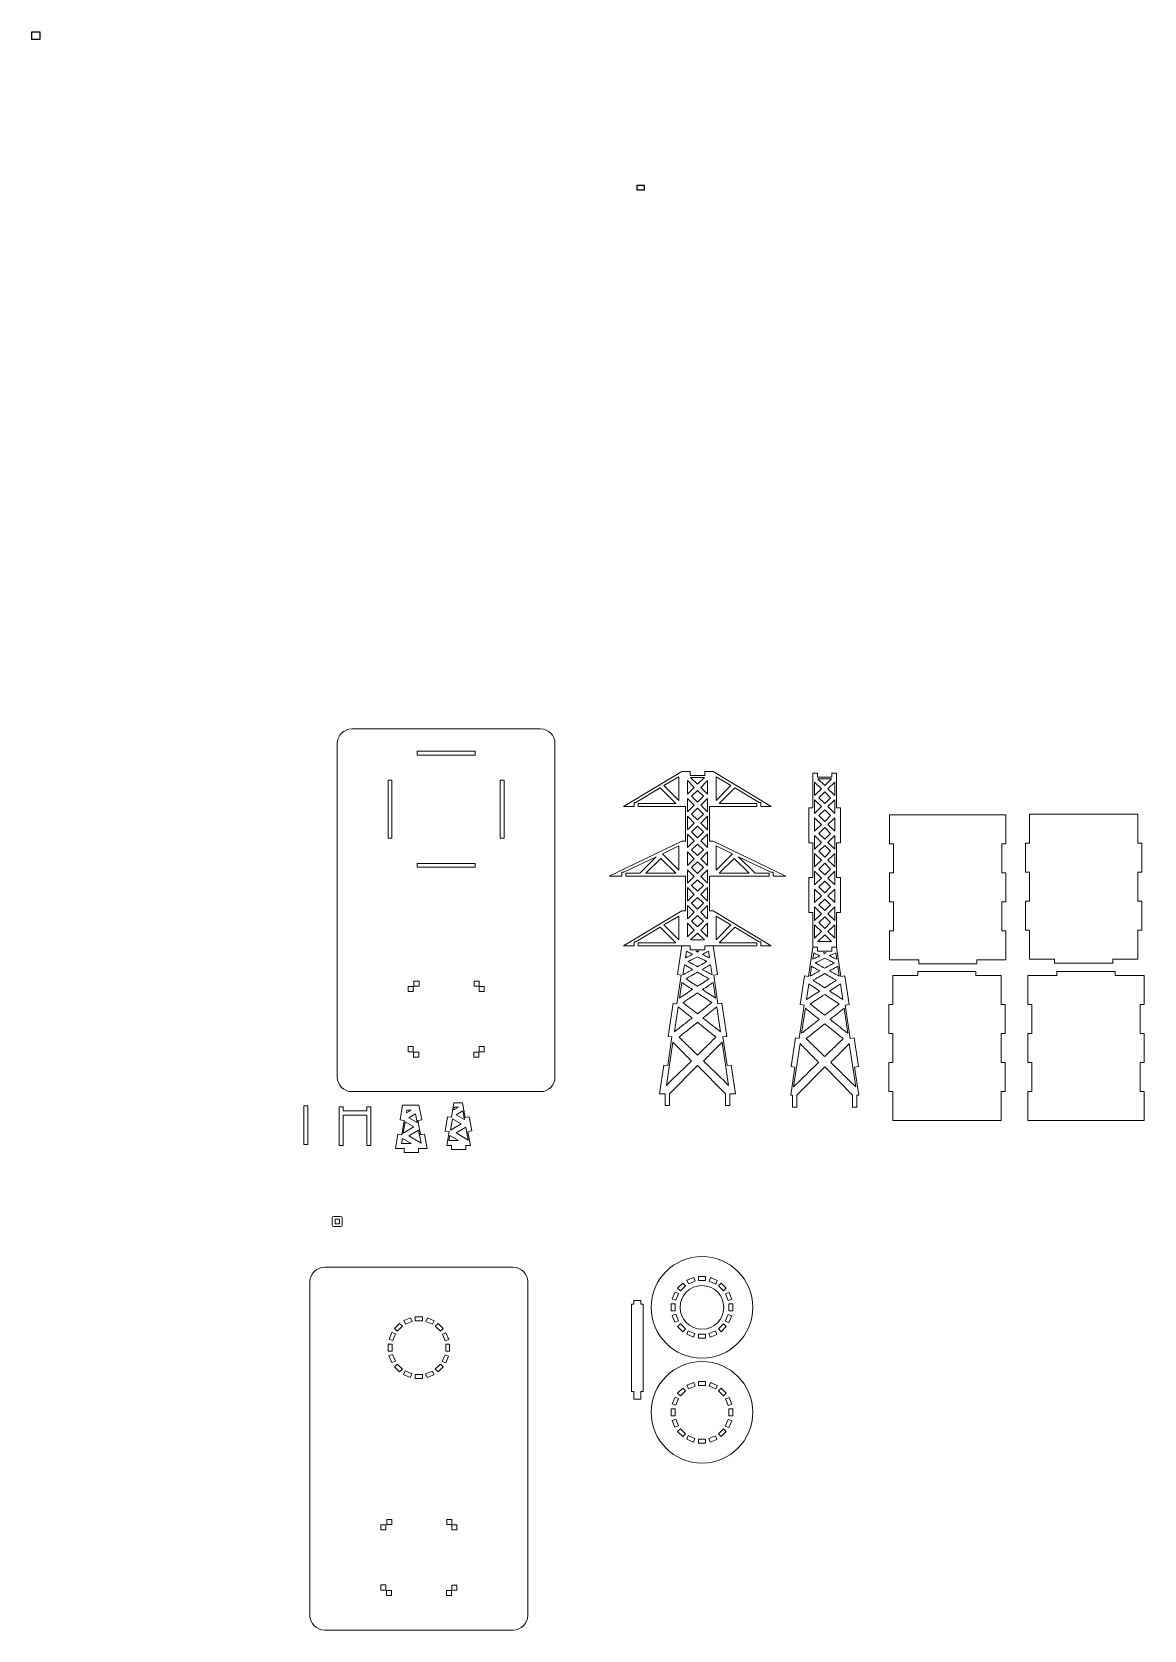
# Model space of a CAD drawing. Header units: centimetres. Extents: x -59 to 18, y -46 to 64.
import ezdxf

# ---------------------------------------------------------------- set-up
doc = ezdxf.new("R2010")
doc.units = ezdxf.units.CM
doc.header["$MEASUREMENT"] = 0
doc.header["$XCLIPFRAME"] = 0
doc.layers.add('Camada 1', color=7, linetype='Continuous')
doc.layers.add('layer 1', color=7, linetype='Continuous')
picture_1 = doc.add_image_def('image1.jpg', size_in_pixel=(2753, 2743))
picture_2 = doc.add_image_def('image2.jpg', size_in_pixel=(2438, 1828))

msp = doc.modelspace()

# ---------------------------------------------------------------- linework, layer by layer
at = {"layer": 'Camada 1', "color": 250, "lineweight": 20}
for points, knots in [([(-37.83123, -7.63449), (-37.83123, -7.63449), (-37.83123, 15.36556), (-37.83123, 15.36556), (-37.83123, 15.36556), (-37.83123, 15.91554), (-37.38125, 16.36553), (-36.83123, 16.36553), (-36.83123, 16.36553), (-36.83123, 16.36553), (-23.83123, 16.36553), (-23.83123, 16.36553), (-23.83123, 16.36553), (-23.28121, 16.36553), (-22.83123, 15.91554), (-22.83123, 15.36556), (-22.83123, 15.36556), (-22.83123, 15.36556), (-22.83123, -7.63449), (-22.83123, -7.63449), (-22.83123, -7.63449), (-22.83123, -8.18447), (-23.28121, -8.63447), (-23.83123, -8.63447), (-23.83123, -8.63447), (-23.83123, -8.63447), (-36.83123, -8.63447), (-36.83123, -8.63447), (-36.83123, -8.63447), (-37.38125, -8.63447), (-37.83123, -8.18447), (-37.83123, -7.63449)], [0, 0, 0, 0, 0.111111111, 0.111111111, 0.111111111, 0.111111111, 0.222222222, 0.222222222, 0.222222222, 0.222222222, 0.333333333, 0.333333333, 0.333333333, 0.333333333, 0.444444444, 0.444444444, 0.444444444, 0.444444444, 0.555555556, 0.555555556, 0.555555556, 0.555555556, 0.666666667, 0.666666667, 0.666666667, 0.666666667, 0.777777778, 0.777777778, 0.777777778, 0.777777778, 1, 1, 1, 1]), ([(-32.33123, 14.82553), (-32.33123, 14.82553), (-28.33123, 14.82553), (-28.33123, 14.82553), (-28.33123, 14.82553), (-28.33123, 14.82553), (-28.33123, 14.55553), (-28.33123, 14.55553), (-28.33123, 14.55553), (-28.33123, 14.55553), (-32.33123, 14.55553), (-32.33123, 14.55553), (-32.33123, 14.55553), (-32.33123, 14.55553), (-32.33123, 14.82553), (-32.33123, 14.82553)], [0, 0, 0, 0, 0.2, 0.2, 0.2, 0.2, 0.4, 0.4, 0.4, 0.4, 0.6, 0.6, 0.6, 0.6, 1, 1, 1, 1]), ([(-14.10167, 13.41845), (-14.10167, 13.41845), (-13.51358, 13.41845), (-13.51358, 13.41845), (-13.51358, 13.41845), (-13.51358, 13.41845), (-13.51358, 13.14845), (-13.51358, 13.14845), (-13.51358, 13.14845), (-13.51358, 13.14845), (-12.51358, 13.14845), (-12.51358, 13.14845), (-12.51358, 13.14845), (-12.51358, 13.14845), (-12.51358, 13.41845), (-12.51358, 13.41845), (-12.51358, 13.41845), (-12.51358, 13.41845), (-11.92548, 13.41845), (-11.92548, 13.41845), (-11.92548, 13.41845), (-11.92548, 13.41845), (-7.92548, 11.01845), (-7.92548, 11.01845), (-7.92548, 11.01845), (-7.92548, 11.01845), (-8.64754, 11.01845), (-8.64754, 11.01845), (-8.64754, 11.01845), (-8.64754, 11.01845), (-8.64754, 11.21845), (-8.64754, 11.21845), (-8.64754, 11.21845), (-8.64754, 11.21845), (-8.64754, 11.28845), (-8.64754, 11.28845), (-8.64754, 11.28845), (-8.64754, 11.28845), (-8.76421, 11.28845), (-8.76421, 11.28845), (-8.76421, 11.28845), (-8.76421, 11.28845), (-10.43867, 12.29313), (-10.43867, 12.29313), (-10.43867, 12.29313), (-10.43867, 12.29313), (-11.51335, 11.21845), (-11.51335, 11.21845), (-11.51335, 11.21845), (-11.51335, 11.21845), (-8.91754, 11.21845), (-8.91754, 11.21845), (-8.91754, 11.21845), (-8.91754, 11.21845), (-8.91754, 11.01845), (-8.91754, 11.01845), (-8.91754, 11.01845), (-8.91754, 11.01845), (-11.92548, 11.01845), (-11.92548, 11.01845), (-11.92548, 11.01845), (-11.92548, 11.01845), (-12.19548, 11.01845), (-12.19548, 11.01845), (-12.19548, 11.01845), (-12.19548, 11.01845), (-12.19548, 8.61845), (-12.19548, 8.61845), (-12.19548, 8.61845), (-12.19548, 8.61845), (-11.92548, 8.61845), (-11.92548, 8.61845), (-11.92548, 8.61845), (-11.92548, 8.61845), (-6.92548, 6.21845), (-6.92548, 6.21845), (-6.92548, 6.21845), (-6.92548, 6.21845), (-7.80433, 6.21845), (-7.80433, 6.21845), (-7.80433, 6.21845), (-7.80433, 6.21845), (-7.80433, 6.41845), (-7.80433, 6.41845), (-7.80433, 6.41845), (-7.80433, 6.41845), (-7.80433, 6.48845), (-7.80433, 6.48845), (-7.80433, 6.48845), (-7.80433, 6.48845), (-7.95016, 6.48845), (-7.95016, 6.48845), (-7.95016, 6.48845), (-7.95016, 6.48845), (-10.17766, 7.55764), (-10.17766, 7.55764), (-10.17766, 7.55764), (-10.17766, 7.55764), (-9.03846, 6.41845), (-9.03846, 6.41845), (-9.03846, 6.41845), (-9.03846, 6.41845), (-8.07433, 6.41845), (-8.07433, 6.41845), (-8.07433, 6.41845), (-8.07433, 6.41845), (-8.07433, 6.21845), (-8.07433, 6.21845), (-8.07433, 6.21845), (-8.07433, 6.21845), (-11.92548, 6.21845), (-11.92548, 6.21845), (-11.92548, 6.21845), (-11.92548, 6.21845), (-12.19548, 6.21845), (-12.19548, 6.21845), (-12.19548, 6.21845), (-12.19548, 6.21845), (-12.19548, 3.81845), (-12.19548, 3.81845), (-12.19548, 3.81845), (-12.19548, 3.81845), (-11.92548, 3.81845), (-11.92548, 3.81845), (-11.92548, 3.81845), (-11.92548, 3.81845), (-7.92548, 1.41845), (-7.92548, 1.41845), (-7.92548, 1.41845), (-7.92548, 1.41845), (-8.64754, 1.41845), (-8.64754, 1.41845), (-8.64754, 1.41845), (-8.64754, 1.41845), (-8.64754, 1.61845), (-8.64754, 1.61845), (-8.64754, 1.61845), (-8.64754, 1.61845), (-8.64754, 1.68845), (-8.64754, 1.68845), (-8.64754, 1.68845), (-8.64754, 1.68845), (-8.76421, 1.68845), (-8.76421, 1.68845), (-8.76421, 1.68845), (-8.76421, 1.68845), (-10.43867, 2.69313), (-10.43867, 2.69313), (-10.43867, 2.69313), (-10.43867, 2.69313), (-11.51335, 1.61845), (-11.51335, 1.61845), (-11.51335, 1.61845), (-11.51335, 1.61845), (-8.91754, 1.61845), (-8.91754, 1.61845), (-8.91754, 1.61845), (-8.91754, 1.61845), (-8.91754, 1.41845), (-8.91754, 1.41845), (-8.91754, 1.41845), (-8.91754, 1.41845), (-11.92548, 1.41845), (-11.92548, 1.41845), (-11.92548, 1.41845), (-11.92548, 1.41845), (-12.51358, 1.41845), (-12.51358, 1.41845), (-12.51358, 1.41845), (-12.51358, 1.41845), (-12.51358, 1.14845), (-12.51358, 1.14845), (-12.51358, 1.14845), (-12.51358, 1.14845), (-13.51358, 1.14845), (-13.51358, 1.14845), (-13.51358, 1.14845), (-13.51358, 1.14845), (-13.51358, 1.41845), (-13.51358, 1.41845), (-13.51358, 1.41845), (-13.51358, 1.41845), (-14.10167, 1.41845), (-14.10167, 1.41845), (-14.10167, 1.41845), (-14.10167, 1.41845), (-17.10961, 1.41845), (-17.10961, 1.41845), (-17.10961, 1.41845), (-17.10961, 1.41845), (-17.10961, 1.61845), (-17.10961, 1.61845), (-17.10961, 1.61845), (-17.10961, 1.61845), (-14.5138, 1.61845), (-14.5138, 1.61845), (-14.5138, 1.61845), (-14.5138, 1.61845), (-15.58848, 2.69313), (-15.58848, 2.69313), (-15.58848, 2.69313), (-15.58848, 2.69313), (-17.26294, 1.68845), (-17.26294, 1.68845), (-17.26294, 1.68845), (-17.26294, 1.68845), (-17.37961, 1.68845), (-17.37961, 1.68845), (-17.37961, 1.68845), (-17.37961, 1.68845), (-17.37961, 1.61845), (-17.37961, 1.61845), (-17.37961, 1.61845), (-17.37961, 1.61845), (-17.37961, 1.41845), (-17.37961, 1.41845), (-17.37961, 1.41845), (-17.37961, 1.41845), (-18.10167, 1.41845), (-18.10167, 1.41845), (-18.10167, 1.41845), (-18.10167, 1.41845), (-14.10167, 3.81845), (-14.10167, 3.81845), (-14.10167, 3.81845), (-14.10167, 3.81845), (-13.83167, 3.81845), (-13.83167, 3.81845), (-13.83167, 3.81845), (-13.83167, 3.81845), (-13.83167, 6.21845), (-13.83167, 6.21845), (-13.83167, 6.21845), (-13.83167, 6.21845), (-14.10167, 6.21845), (-14.10167, 6.21845), (-14.10167, 6.21845), (-14.10167, 6.21845), (-17.95282, 6.21845), (-17.95282, 6.21845), (-17.95282, 6.21845), (-17.95282, 6.21845), (-17.95282, 6.41845), (-17.95282, 6.41845), (-17.95282, 6.41845), (-17.95282, 6.41845), (-16.98869, 6.41845), (-16.98869, 6.41845), (-16.98869, 6.41845), (-16.98869, 6.41845), (-15.84949, 7.55764), (-15.84949, 7.55764), (-15.84949, 7.55764), (-15.84949, 7.55764), (-18.07699, 6.48845), (-18.07699, 6.48845), (-18.07699, 6.48845), (-18.07699, 6.48845), (-18.22282, 6.48845), (-18.22282, 6.48845), (-18.22282, 6.48845), (-18.22282, 6.48845), (-18.22282, 6.41845), (-18.22282, 6.41845), (-18.22282, 6.41845), (-18.22282, 6.41845), (-18.22282, 6.21845), (-18.22282, 6.21845), (-18.22282, 6.21845), (-18.22282, 6.21845), (-19.10167, 6.21845), (-19.10167, 6.21845), (-19.10167, 6.21845), (-19.10167, 6.21845), (-14.10167, 8.61845), (-14.10167, 8.61845), (-14.10167, 8.61845), (-14.10167, 8.61845), (-13.83167, 8.61845), (-13.83167, 8.61845), (-13.83167, 8.61845), (-13.83167, 8.61845), (-13.83167, 11.01845), (-13.83167, 11.01845), (-13.83167, 11.01845), (-13.83167, 11.01845), (-14.10167, 11.01845), (-14.10167, 11.01845), (-14.10167, 11.01845), (-14.10167, 11.01845), (-17.10961, 11.01845), (-17.10961, 11.01845), (-17.10961, 11.01845), (-17.10961, 11.01845), (-17.10961, 11.21845), (-17.10961, 11.21845), (-17.10961, 11.21845), (-17.10961, 11.21845), (-14.5138, 11.21845), (-14.5138, 11.21845), (-14.5138, 11.21845), (-14.5138, 11.21845), (-15.58848, 12.29313), (-15.58848, 12.29313), (-15.58848, 12.29313), (-15.58848, 12.29313), (-17.26294, 11.28845), (-17.26294, 11.28845), (-17.26294, 11.28845), (-17.26294, 11.28845), (-17.37961, 11.28845), (-17.37961, 11.28845), (-17.37961, 11.28845), (-17.37961, 11.28845), (-17.37961, 11.21845), (-17.37961, 11.21845), (-17.37961, 11.21845), (-17.37961, 11.21845), (-17.37961, 11.01845), (-17.37961, 11.01845), (-17.37961, 11.01845), (-17.37961, 11.01845), (-18.10167, 11.01845), (-18.10167, 11.01845), (-18.10167, 11.01845), (-18.10167, 11.01845), (-14.10167, 13.41845), (-14.10167, 13.41845)], [0, 0, 0, 0, 0.012048193, 0.012048193, 0.012048193, 0.012048193, 0.024096386, 0.024096386, 0.024096386, 0.024096386, 0.036144578, 0.036144578, 0.036144578, 0.036144578, 0.048192771, 0.048192771, 0.048192771, 0.048192771, 0.060240964, 0.060240964, 0.060240964, 0.060240964, 0.072289157, 0.072289157, 0.072289157, 0.072289157, 0.084337349, 0.084337349, 0.084337349, 0.084337349, 0.096385542, 0.096385542, 0.096385542, 0.096385542, 0.108433735, 0.108433735, 0.108433735, 0.108433735, 0.120481928, 0.120481928, 0.120481928, 0.120481928, 0.13253012, 0.13253012, 0.13253012, 0.13253012, 0.144578313, 0.144578313, 0.144578313, 0.144578313, 0.156626506, 0.156626506, 0.156626506, 0.156626506, 0.168674699, 0.168674699, 0.168674699, 0.168674699, 0.180722892, 0.180722892, 0.180722892, 0.180722892, 0.192771084, 0.192771084, 0.192771084, 0.192771084, 0.204819277, 0.204819277, 0.204819277, 0.204819277, 0.21686747, 0.21686747, 0.21686747, 0.21686747, 0.228915663, 0.228915663, 0.228915663, 0.228915663, 0.240963855, 0.240963855, 0.240963855, 0.240963855, 0.253012048, 0.253012048, 0.253012048, 0.253012048, 0.265060241, 0.265060241, 0.265060241, 0.265060241, 0.277108434, 0.277108434, 0.277108434, 0.277108434, 0.289156627, 0.289156627, 0.289156627, 0.289156627, 0.301204819, 0.301204819, 0.301204819, 0.301204819, 0.313253012, 0.313253012, 0.313253012, 0.313253012, 0.325301205, 0.325301205, 0.325301205, 0.325301205, 0.337349398, 0.337349398, 0.337349398, 0.337349398, 0.34939759, 0.34939759, 0.34939759, 0.34939759, 0.361445783, 0.361445783, 0.361445783, 0.361445783, 0.373493976, 0.373493976, 0.373493976, 0.373493976, 0.385542169, 0.385542169, 0.385542169, 0.385542169, 0.397590361, 0.397590361, 0.397590361, 0.397590361, 0.409638554, 0.409638554, 0.409638554, 0.409638554, 0.421686747, 0.421686747, 0.421686747, 0.421686747, 0.43373494, 0.43373494, 0.43373494, 0.43373494, 0.445783133, 0.445783133, 0.445783133, 0.445783133, 0.457831325, 0.457831325, 0.457831325, 0.457831325, 0.469879518, 0.469879518, 0.469879518, 0.469879518, 0.481927711, 0.481927711, 0.481927711, 0.481927711, 0.493975904, 0.493975904, 0.493975904, 0.493975904, 0.506024096, 0.506024096, 0.506024096, 0.506024096, 0.518072289, 0.518072289, 0.518072289, 0.518072289, 0.530120482, 0.530120482, 0.530120482, 0.530120482, 0.542168675, 0.542168675, 0.542168675, 0.542168675, 0.554216867, 0.554216867, 0.554216867, 0.554216867, 0.56626506, 0.56626506, 0.56626506, 0.56626506, 0.578313253, 0.578313253, 0.578313253, 0.578313253, 0.590361446, 0.590361446, 0.590361446, 0.590361446, 0.602409639, 0.602409639, 0.602409639, 0.602409639, 0.614457831, 0.614457831, 0.614457831, 0.614457831, 0.626506024, 0.626506024, 0.626506024, 0.626506024, 0.638554217, 0.638554217, 0.638554217, 0.638554217, 0.65060241, 0.65060241, 0.65060241, 0.65060241, 0.662650602, 0.662650602, 0.662650602, 0.662650602, 0.674698795, 0.674698795, 0.674698795, 0.674698795, 0.686746988, 0.686746988, 0.686746988, 0.686746988, 0.698795181, 0.698795181, 0.698795181, 0.698795181, 0.710843373, 0.710843373, 0.710843373, 0.710843373, 0.722891566, 0.722891566, 0.722891566, 0.722891566, 0.734939759, 0.734939759, 0.734939759, 0.734939759, 0.746987952, 0.746987952, 0.746987952, 0.746987952, 0.759036145, 0.759036145, 0.759036145, 0.759036145, 0.771084337, 0.771084337, 0.771084337, 0.771084337, 0.78313253, 0.78313253, 0.78313253, 0.78313253, 0.795180723, 0.795180723, 0.795180723, 0.795180723, 0.807228916, 0.807228916, 0.807228916, 0.807228916, 0.819277108, 0.819277108, 0.819277108, 0.819277108, 0.831325301, 0.831325301, 0.831325301, 0.831325301, 0.843373494, 0.843373494, 0.843373494, 0.843373494, 0.855421687, 0.855421687, 0.855421687, 0.855421687, 0.86746988, 0.86746988, 0.86746988, 0.86746988, 0.879518072, 0.879518072, 0.879518072, 0.879518072, 0.891566265, 0.891566265, 0.891566265, 0.891566265, 0.903614458, 0.903614458, 0.903614458, 0.903614458, 0.915662651, 0.915662651, 0.915662651, 0.915662651, 0.927710843, 0.927710843, 0.927710843, 0.927710843, 0.939759036, 0.939759036, 0.939759036, 0.939759036, 0.951807229, 0.951807229, 0.951807229, 0.951807229, 0.963855422, 0.963855422, 0.963855422, 0.963855422, 0.975903614, 0.975903614, 0.975903614, 0.975903614, 1, 1, 1, 1]), ([(-5.06638, 13.31655), (-5.06638, 13.31655), (-4.74829, 13.31655), (-4.74829, 13.31655), (-4.74829, 13.31655), (-4.74829, 13.31655), (-4.74829, 13.04655), (-4.74829, 13.04655), (-4.74829, 13.04655), (-4.74829, 13.04655), (-3.74829, 13.04655), (-3.74829, 13.04655), (-3.74829, 13.04655), (-3.74829, 13.04655), (-3.74829, 13.31655), (-3.74829, 13.31655), (-3.74829, 13.31655), (-3.74829, 13.31655), (-3.43019, 13.31655), (-3.43019, 13.31655), (-3.43019, 13.31655), (-3.43019, 13.31655), (-3.43019, 10.91655), (-3.43019, 10.91655), (-3.43019, 10.91655), (-3.43019, 10.91655), (-3.16019, 10.91655), (-3.16019, 10.91655), (-3.16019, 10.91655), (-3.16019, 10.91655), (-3.16019, 8.51655), (-3.16019, 8.51655), (-3.16019, 8.51655), (-3.16019, 8.51655), (-3.43019, 8.51655), (-3.43019, 8.51655), (-3.43019, 8.51655), (-3.43019, 8.51655), (-3.43019, 6.11655), (-3.43019, 6.11655), (-3.43019, 6.11655), (-3.43019, 6.11655), (-3.16019, 6.11655), (-3.16019, 6.11655), (-3.16019, 6.11655), (-3.16019, 6.11655), (-3.16019, 3.71655), (-3.16019, 3.71655), (-3.16019, 3.71655), (-3.16019, 3.71655), (-3.43019, 3.71655), (-3.43019, 3.71655), (-3.43019, 3.71655), (-3.43019, 3.71655), (-3.43019, 1.31655), (-3.43019, 1.31655), (-3.43019, 1.31655), (-3.43019, 1.31655), (-3.74829, 1.31655), (-3.74829, 1.31655), (-3.74829, 1.31655), (-3.74829, 1.31655), (-3.74829, 1.04655), (-3.74829, 1.04655), (-3.74829, 1.04655), (-3.74829, 1.04655), (-4.74829, 1.04655), (-4.74829, 1.04655), (-4.74829, 1.04655), (-4.74829, 1.04655), (-4.74829, 1.31655), (-4.74829, 1.31655), (-4.74829, 1.31655), (-4.74829, 1.31655), (-5.06638, 1.31655), (-5.06638, 1.31655), (-5.06638, 1.31655), (-5.06638, 1.31655), (-5.06638, 3.71655), (-5.06638, 3.71655), (-5.06638, 3.71655), (-5.06638, 3.71655), (-5.33638, 3.71655), (-5.33638, 3.71655), (-5.33638, 3.71655), (-5.33638, 3.71655), (-5.33638, 6.11655), (-5.33638, 6.11655), (-5.33638, 6.11655), (-5.33638, 6.11655), (-5.06638, 6.11655), (-5.06638, 6.11655), (-5.06638, 6.11655), (-5.06638, 6.11655), (-5.06638, 8.51655), (-5.06638, 8.51655), (-5.06638, 8.51655), (-5.06638, 8.51655), (-5.33638, 8.51655), (-5.33638, 8.51655), (-5.33638, 8.51655), (-5.33638, 8.51655), (-5.33638, 10.91655), (-5.33638, 10.91655), (-5.33638, 10.91655), (-5.33638, 10.91655), (-5.06638, 10.91655), (-5.06638, 10.91655), (-5.06638, 10.91655), (-5.06638, 10.91655), (-5.06638, 13.31655), (-5.06638, 13.31655)], [0, 0, 0, 0, 0.034482759, 0.034482759, 0.034482759, 0.034482759, 0.068965517, 0.068965517, 0.068965517, 0.068965517, 0.103448276, 0.103448276, 0.103448276, 0.103448276, 0.137931034, 0.137931034, 0.137931034, 0.137931034, 0.172413793, 0.172413793, 0.172413793, 0.172413793, 0.206896552, 0.206896552, 0.206896552, 0.206896552, 0.24137931, 0.24137931, 0.24137931, 0.24137931, 0.275862069, 0.275862069, 0.275862069, 0.275862069, 0.310344828, 0.310344828, 0.310344828, 0.310344828, 0.344827586, 0.344827586, 0.344827586, 0.344827586, 0.379310345, 0.379310345, 0.379310345, 0.379310345, 0.413793103, 0.413793103, 0.413793103, 0.413793103, 0.448275862, 0.448275862, 0.448275862, 0.448275862, 0.482758621, 0.482758621, 0.482758621, 0.482758621, 0.517241379, 0.517241379, 0.517241379, 0.517241379, 0.551724138, 0.551724138, 0.551724138, 0.551724138, 0.586206897, 0.586206897, 0.586206897, 0.586206897, 0.620689655, 0.620689655, 0.620689655, 0.620689655, 0.655172414, 0.655172414, 0.655172414, 0.655172414, 0.689655172, 0.689655172, 0.689655172, 0.689655172, 0.724137931, 0.724137931, 0.724137931, 0.724137931, 0.75862069, 0.75862069, 0.75862069, 0.75862069, 0.793103448, 0.793103448, 0.793103448, 0.793103448, 0.827586207, 0.827586207, 0.827586207, 0.827586207, 0.862068966, 0.862068966, 0.862068966, 0.862068966, 0.896551724, 0.896551724, 0.896551724, 0.896551724, 0.931034483, 0.931034483, 0.931034483, 0.931034483, 1, 1, 1, 1]), ([(-34.33123, 8.82553), (-34.33123, 8.82553), (-34.33123, 12.82553), (-34.33123, 12.82553), (-34.33123, 12.82553), (-34.33123, 12.82553), (-34.06123, 12.82553), (-34.06123, 12.82553), (-34.06123, 12.82553), (-34.06123, 12.82553), (-34.06123, 8.82553), (-34.06123, 8.82553), (-34.06123, 8.82553), (-34.06123, 8.82553), (-34.33123, 8.82553), (-34.33123, 8.82553)], [0, 0, 0, 0, 0.2, 0.2, 0.2, 0.2, 0.4, 0.4, 0.4, 0.4, 0.6, 0.6, 0.6, 0.6, 1, 1, 1, 1]), ([(-26.33123, 12.82553), (-26.33123, 12.82553), (-26.33123, 8.82553), (-26.33123, 8.82553), (-26.33123, 8.82553), (-26.33123, 8.82553), (-26.60123, 8.82553), (-26.60123, 8.82553), (-26.60123, 8.82553), (-26.60123, 8.82553), (-26.60123, 12.82553), (-26.60123, 12.82553), (-26.60123, 12.82553), (-26.60123, 12.82553), (-26.33123, 12.82553), (-26.33123, 12.82553)], [0, 0, 0, 0, 0.2, 0.2, 0.2, 0.2, 0.4, 0.4, 0.4, 0.4, 0.6, 0.6, 0.6, 0.6, 1, 1, 1, 1]), ([(-14.30167, 13.06521), (-14.30167, 13.06521), (-14.30167, 11.43058), (-14.30167, 11.43058), (-14.30167, 11.43058), (-14.30167, 11.43058), (-15.32331, 12.45222), (-15.32331, 12.45222), (-15.32331, 12.45222), (-15.32331, 12.45222), (-14.30167, 13.06521), (-14.30167, 13.06521)], [0, 0, 0, 0, 0.25, 0.25, 0.25, 0.25, 0.5, 0.5, 0.5, 0.5, 1, 1, 1, 1]), ([(-13.71164, 11.87056), (-13.71164, 11.87056), (-13.71164, 12.80283), (-13.71164, 12.80283), (-13.71164, 12.80283), (-13.71164, 12.80283), (-13.23529, 12.33669), (-13.23529, 12.33669), (-13.23529, 12.33669), (-13.23529, 12.33669), (-13.64181, 11.93889), (-13.64181, 11.93889), (-13.64181, 11.93889), (-13.64181, 11.93889), (-13.71164, 11.87056), (-13.71164, 11.87056)], [0, 0, 0, 0, 0.2, 0.2, 0.2, 0.2, 0.4, 0.4, 0.4, 0.4, 0.6, 0.6, 0.6, 0.6, 1, 1, 1, 1]), ([(-13.48852, 13.01845), (-13.48852, 13.01845), (-12.53857, 13.01845), (-12.53857, 13.01845), (-12.53857, 13.01845), (-12.53857, 13.01845), (-13.01354, 12.55367), (-13.01354, 12.55367), (-13.01354, 12.55367), (-13.01354, 12.55367), (-13.48852, 13.01845), (-13.48852, 13.01845)], [0, 0, 0, 0, 0.25, 0.25, 0.25, 0.25, 0.5, 0.5, 0.5, 0.5, 1, 1, 1, 1]), ([(-13.01354, 12.11971), (-13.01354, 12.11971), (-12.60702, 11.72191), (-12.60702, 11.72191), (-12.60702, 11.72191), (-12.60702, 11.72191), (-13.01354, 11.32411), (-13.01354, 11.32411), (-13.01354, 11.32411), (-13.01354, 11.32411), (-13.42007, 11.72191), (-13.42007, 11.72191), (-13.42007, 11.72191), (-13.42007, 11.72191), (-13.01354, 12.11971), (-13.01354, 12.11971)], [0, 0, 0, 0, 0.2, 0.2, 0.2, 0.2, 0.4, 0.4, 0.4, 0.4, 0.6, 0.6, 0.6, 0.6, 1, 1, 1, 1]), ([(-12.31545, 12.80282), (-12.31545, 12.80282), (-12.31545, 11.87056), (-12.31545, 11.87056), (-12.31545, 11.87056), (-12.31545, 11.87056), (-12.38528, 11.93889), (-12.38528, 11.93889), (-12.38528, 11.93889), (-12.38528, 11.93889), (-12.7918, 12.33669), (-12.7918, 12.33669), (-12.7918, 12.33669), (-12.7918, 12.33669), (-12.31545, 12.80282), (-12.31545, 12.80282)], [0, 0, 0, 0, 0.2, 0.2, 0.2, 0.2, 0.4, 0.4, 0.4, 0.4, 0.6, 0.6, 0.6, 0.6, 1, 1, 1, 1]), ([(-11.72548, 13.06521), (-11.72548, 13.06521), (-11.72548, 11.43058), (-11.72548, 11.43058), (-11.72548, 11.43058), (-11.72548, 11.43058), (-10.70384, 12.45222), (-10.70384, 12.45222), (-10.70384, 12.45222), (-10.70384, 12.45222), (-11.72548, 13.06521), (-11.72548, 13.06521)], [0, 0, 0, 0, 0.25, 0.25, 0.25, 0.25, 0.5, 0.5, 0.5, 0.5, 1, 1, 1, 1]), ([(-4.94638, 11.76866), (-4.94638, 11.76866), (-4.94638, 12.70093), (-4.94638, 12.70093), (-4.94638, 12.70093), (-4.94638, 12.70093), (-4.47003, 12.23479), (-4.47003, 12.23479), (-4.47003, 12.23479), (-4.47003, 12.23479), (-4.87655, 11.83699), (-4.87655, 11.83699), (-4.87655, 11.83699), (-4.87655, 11.83699), (-4.94638, 11.76866), (-4.94638, 11.76866)], [0, 0, 0, 0, 0.2, 0.2, 0.2, 0.2, 0.4, 0.4, 0.4, 0.4, 0.6, 0.6, 0.6, 0.6, 1, 1, 1, 1]), ([(-4.72326, 12.91655), (-4.72326, 12.91655), (-3.77331, 12.91655), (-3.77331, 12.91655), (-3.77331, 12.91655), (-3.77331, 12.91655), (-4.24828, 12.45177), (-4.24828, 12.45177), (-4.24828, 12.45177), (-4.24828, 12.45177), (-4.72326, 12.91655), (-4.72326, 12.91655)], [0, 0, 0, 0, 0.25, 0.25, 0.25, 0.25, 0.5, 0.5, 0.5, 0.5, 1, 1, 1, 1]), ([(-3.55019, 12.70092), (-3.55019, 12.70092), (-3.55019, 11.76866), (-3.55019, 11.76866), (-3.55019, 11.76866), (-3.55019, 11.76866), (-3.62002, 11.83699), (-3.62002, 11.83699), (-3.62002, 11.83699), (-3.62002, 11.83699), (-4.02654, 12.23479), (-4.02654, 12.23479), (-4.02654, 12.23479), (-4.02654, 12.23479), (-3.55019, 12.70092), (-3.55019, 12.70092)], [0, 0, 0, 0, 0.2, 0.2, 0.2, 0.2, 0.4, 0.4, 0.4, 0.4, 0.6, 0.6, 0.6, 0.6, 1, 1, 1, 1]), ([(-13.71164, 10.641), (-13.71164, 10.641), (-13.71164, 11.57326), (-13.71164, 11.57326), (-13.71164, 11.57326), (-13.71164, 11.57326), (-13.64181, 11.50493), (-13.64181, 11.50493), (-13.64181, 11.50493), (-13.64181, 11.50493), (-13.23529, 11.10713), (-13.23529, 11.10713), (-13.23529, 11.10713), (-13.23529, 11.10713), (-13.64181, 10.70933), (-13.64181, 10.70933), (-13.64181, 10.70933), (-13.64181, 10.70933), (-13.71164, 10.641), (-13.71164, 10.641)], [0, 0, 0, 0, 0.166666667, 0.166666667, 0.166666667, 0.166666667, 0.333333333, 0.333333333, 0.333333333, 0.333333333, 0.5, 0.5, 0.5, 0.5, 0.666666667, 0.666666667, 0.666666667, 0.666666667, 1, 1, 1, 1]), ([(-12.31545, 11.57326), (-12.31545, 11.57326), (-12.31545, 10.641), (-12.31545, 10.641), (-12.31545, 10.641), (-12.31545, 10.641), (-12.38528, 10.70933), (-12.38528, 10.70933), (-12.38528, 10.70933), (-12.38528, 10.70933), (-12.7918, 11.10713), (-12.7918, 11.10713), (-12.7918, 11.10713), (-12.7918, 11.10713), (-12.38528, 11.50493), (-12.38528, 11.50493), (-12.38528, 11.50493), (-12.38528, 11.50493), (-12.31545, 11.57326), (-12.31545, 11.57326)], [0, 0, 0, 0, 0.166666667, 0.166666667, 0.166666667, 0.166666667, 0.333333333, 0.333333333, 0.333333333, 0.333333333, 0.5, 0.5, 0.5, 0.5, 0.666666667, 0.666666667, 0.666666667, 0.666666667, 1, 1, 1, 1]), ([(-4.94638, 10.5391), (-4.94638, 10.5391), (-4.94638, 11.47136), (-4.94638, 11.47136), (-4.94638, 11.47136), (-4.94638, 11.47136), (-4.87655, 11.40303), (-4.87655, 11.40303), (-4.87655, 11.40303), (-4.87655, 11.40303), (-4.47003, 11.00523), (-4.47003, 11.00523), (-4.47003, 11.00523), (-4.47003, 11.00523), (-4.87655, 10.60743), (-4.87655, 10.60743), (-4.87655, 10.60743), (-4.87655, 10.60743), (-4.94638, 10.5391), (-4.94638, 10.5391)], [0, 0, 0, 0, 0.166666667, 0.166666667, 0.166666667, 0.166666667, 0.333333333, 0.333333333, 0.333333333, 0.333333333, 0.5, 0.5, 0.5, 0.5, 0.666666667, 0.666666667, 0.666666667, 0.666666667, 1, 1, 1, 1]), ([(-4.24828, 12.01781), (-4.24828, 12.01781), (-3.84176, 11.62001), (-3.84176, 11.62001), (-3.84176, 11.62001), (-3.84176, 11.62001), (-4.24828, 11.22221), (-4.24828, 11.22221), (-4.24828, 11.22221), (-4.24828, 11.22221), (-4.65481, 11.62001), (-4.65481, 11.62001), (-4.65481, 11.62001), (-4.65481, 11.62001), (-4.24828, 12.01781), (-4.24828, 12.01781)], [0, 0, 0, 0, 0.2, 0.2, 0.2, 0.2, 0.4, 0.4, 0.4, 0.4, 0.6, 0.6, 0.6, 0.6, 1, 1, 1, 1]), ([(-3.55019, 11.47136), (-3.55019, 11.47136), (-3.55019, 10.5391), (-3.55019, 10.5391), (-3.55019, 10.5391), (-3.55019, 10.5391), (-3.62002, 10.60743), (-3.62002, 10.60743), (-3.62002, 10.60743), (-3.62002, 10.60743), (-4.02654, 11.00523), (-4.02654, 11.00523), (-4.02654, 11.00523), (-4.02654, 11.00523), (-3.62002, 11.40303), (-3.62002, 11.40303), (-3.62002, 11.40303), (-3.62002, 11.40303), (-3.55019, 11.47136), (-3.55019, 11.47136)], [0, 0, 0, 0, 0.166666667, 0.166666667, 0.166666667, 0.166666667, 0.333333333, 0.333333333, 0.333333333, 0.333333333, 0.5, 0.5, 0.5, 0.5, 0.666666667, 0.666666667, 0.666666667, 0.666666667, 1, 1, 1, 1]), ([(-13.71164, 9.41144), (-13.71164, 9.41144), (-13.71164, 10.34371), (-13.71164, 10.34371), (-13.71164, 10.34371), (-13.71164, 10.34371), (-13.64181, 10.27538), (-13.64181, 10.27538), (-13.64181, 10.27538), (-13.64181, 10.27538), (-13.23529, 9.87757), (-13.23529, 9.87757), (-13.23529, 9.87757), (-13.23529, 9.87757), (-13.64181, 9.47977), (-13.64181, 9.47977), (-13.64181, 9.47977), (-13.64181, 9.47977), (-13.71164, 9.41144), (-13.71164, 9.41144)], [0, 0, 0, 0, 0.166666667, 0.166666667, 0.166666667, 0.166666667, 0.333333333, 0.333333333, 0.333333333, 0.333333333, 0.5, 0.5, 0.5, 0.5, 0.666666667, 0.666666667, 0.666666667, 0.666666667, 1, 1, 1, 1]), ([(-13.01354, 10.89015), (-13.01354, 10.89015), (-12.60702, 10.49235), (-12.60702, 10.49235), (-12.60702, 10.49235), (-12.60702, 10.49235), (-13.01355, 10.09455), (-13.01355, 10.09455), (-13.01355, 10.09455), (-13.01355, 10.09455), (-13.42007, 10.49235), (-13.42007, 10.49235), (-13.42007, 10.49235), (-13.42007, 10.49235), (-13.01354, 10.89015), (-13.01354, 10.89015)], [0, 0, 0, 0, 0.2, 0.2, 0.2, 0.2, 0.4, 0.4, 0.4, 0.4, 0.6, 0.6, 0.6, 0.6, 1, 1, 1, 1]), ([(-12.31545, 10.34371), (-12.31545, 10.34371), (-12.31545, 9.41144), (-12.31545, 9.41144), (-12.31545, 9.41144), (-12.31545, 9.41144), (-12.38528, 9.47977), (-12.38528, 9.47977), (-12.38528, 9.47977), (-12.38528, 9.47977), (-12.7918, 9.87757), (-12.7918, 9.87757), (-12.7918, 9.87757), (-12.7918, 9.87757), (-12.38528, 10.27538), (-12.38528, 10.27538), (-12.38528, 10.27538), (-12.38528, 10.27538), (-12.31545, 10.34371), (-12.31545, 10.34371)], [0, 0, 0, 0, 0.166666667, 0.166666667, 0.166666667, 0.166666667, 0.333333333, 0.333333333, 0.333333333, 0.333333333, 0.5, 0.5, 0.5, 0.5, 0.666666667, 0.666666667, 0.666666667, 0.666666667, 1, 1, 1, 1]), ([(-4.94638, 9.30954), (-4.94638, 9.30954), (-4.94638, 10.24181), (-4.94638, 10.24181), (-4.94638, 10.24181), (-4.94638, 10.24181), (-4.87655, 10.17348), (-4.87655, 10.17348), (-4.87655, 10.17348), (-4.87655, 10.17348), (-4.47003, 9.77567), (-4.47003, 9.77567), (-4.47003, 9.77567), (-4.47003, 9.77567), (-4.87655, 9.37787), (-4.87655, 9.37787), (-4.87655, 9.37787), (-4.87655, 9.37787), (-4.94638, 9.30954), (-4.94638, 9.30954)], [0, 0, 0, 0, 0.166666667, 0.166666667, 0.166666667, 0.166666667, 0.333333333, 0.333333333, 0.333333333, 0.333333333, 0.5, 0.5, 0.5, 0.5, 0.666666667, 0.666666667, 0.666666667, 0.666666667, 1, 1, 1, 1]), ([(-4.24828, 10.78825), (-4.24828, 10.78825), (-3.84176, 10.39045), (-3.84176, 10.39045), (-3.84176, 10.39045), (-3.84176, 10.39045), (-4.24829, 9.99265), (-4.24829, 9.99265), (-4.24829, 9.99265), (-4.24829, 9.99265), (-4.65481, 10.39045), (-4.65481, 10.39045), (-4.65481, 10.39045), (-4.65481, 10.39045), (-4.24828, 10.78825), (-4.24828, 10.78825)], [0, 0, 0, 0, 0.2, 0.2, 0.2, 0.2, 0.4, 0.4, 0.4, 0.4, 0.6, 0.6, 0.6, 0.6, 1, 1, 1, 1]), ([(-3.55019, 10.24181), (-3.55019, 10.24181), (-3.55019, 9.30954), (-3.55019, 9.30954), (-3.55019, 9.30954), (-3.55019, 9.30954), (-3.62002, 9.37787), (-3.62002, 9.37787), (-3.62002, 9.37787), (-3.62002, 9.37787), (-4.02654, 9.77567), (-4.02654, 9.77567), (-4.02654, 9.77567), (-4.02654, 9.77567), (-3.62002, 10.17348), (-3.62002, 10.17348), (-3.62002, 10.17348), (-3.62002, 10.17348), (-3.55019, 10.24181), (-3.55019, 10.24181)], [0, 0, 0, 0, 0.166666667, 0.166666667, 0.166666667, 0.166666667, 0.333333333, 0.333333333, 0.333333333, 0.333333333, 0.5, 0.5, 0.5, 0.5, 0.666666667, 0.666666667, 0.666666667, 0.666666667, 1, 1, 1, 1]), ([(8.22824, 0.43862), (8.22824, 0.43862), (6.22824, 0.43862), (6.22824, 0.43862), (6.22824, 0.43862), (6.22824, 0.43862), (6.22824, 0.16862), (6.22824, 0.16862), (6.22824, 0.16862), (6.22824, 0.16862), (2.22824, 0.16862), (2.22824, 0.16862), (2.22824, 0.16862), (2.22824, 0.16862), (2.22824, 0.43862), (2.22824, 0.43862), (2.22824, 0.43862), (2.22824, 0.43862), (0.22824, 0.43862), (0.22824, 0.43862), (0.22824, 0.43862), (0.22824, 0.43862), (0.22824, 2.43862), (0.22824, 2.43862), (0.22824, 2.43862), (0.22824, 2.43862), (0.49824, 2.43862), (0.49824, 2.43862), (0.49824, 2.43862), (0.49824, 2.43862), (0.49824, 4.43862), (0.49824, 4.43862), (0.49824, 4.43862), (0.49824, 4.43862), (0.22824, 4.43862), (0.22824, 4.43862), (0.22824, 4.43862), (0.22824, 4.43862), (0.22824, 6.43862), (0.22824, 6.43862), (0.22824, 6.43862), (0.22824, 6.43862), (0.49824, 6.43862), (0.49824, 6.43862), (0.49824, 6.43862), (0.49824, 6.43862), (0.49824, 8.43862), (0.49824, 8.43862), (0.49824, 8.43862), (0.49824, 8.43862), (0.22824, 8.43862), (0.22824, 8.43862), (0.22824, 8.43862), (0.22824, 8.43862), (0.22824, 10.43862), (0.22824, 10.43862), (0.22824, 10.43862), (0.22824, 10.43862), (8.22824, 10.43862), (8.22824, 10.43862), (8.22824, 10.43862), (8.22824, 10.43862), (8.22824, 8.43862), (8.22824, 8.43862), (8.22824, 8.43862), (8.22824, 8.43862), (7.95824, 8.43862), (7.95824, 8.43862), (7.95824, 8.43862), (7.95824, 8.43862), (7.95824, 6.43862), (7.95824, 6.43862), (7.95824, 6.43862), (7.95824, 6.43862), (8.22824, 6.43862), (8.22824, 6.43862), (8.22824, 6.43862), (8.22824, 6.43862), (8.22824, 4.43862), (8.22824, 4.43862), (8.22824, 4.43862), (8.22824, 4.43862), (7.95824, 4.43862), (7.95824, 4.43862), (7.95824, 4.43862), (7.95824, 4.43862), (7.95824, 2.43862), (7.95824, 2.43862), (7.95824, 2.43862), (7.95824, 2.43862), (8.22824, 2.43862), (8.22824, 2.43862), (8.22824, 2.43862), (8.22824, 2.43862), (8.22824, 0.43862), (8.22824, 0.43862)], [0, 0, 0, 0, 0.04, 0.04, 0.04, 0.04, 0.08, 0.08, 0.08, 0.08, 0.12, 0.12, 0.12, 0.12, 0.16, 0.16, 0.16, 0.16, 0.2, 0.2, 0.2, 0.2, 0.24, 0.24, 0.24, 0.24, 0.28, 0.28, 0.28, 0.28, 0.32, 0.32, 0.32, 0.32, 0.36, 0.36, 0.36, 0.36, 0.4, 0.4, 0.4, 0.4, 0.44, 0.44, 0.44, 0.44, 0.48, 0.48, 0.48, 0.48, 0.52, 0.52, 0.52, 0.52, 0.56, 0.56, 0.56, 0.56, 0.6, 0.6, 0.6, 0.6, 0.64, 0.64, 0.64, 0.64, 0.68, 0.68, 0.68, 0.68, 0.72, 0.72, 0.72, 0.72, 0.76, 0.76, 0.76, 0.76, 0.8, 0.8, 0.8, 0.8, 0.84, 0.84, 0.84, 0.84, 0.88, 0.88, 0.88, 0.88, 0.92, 0.92, 0.92, 0.92, 1, 1, 1, 1]), ([(17.32544, 6.49178), (17.32544, 6.49178), (17.59544, 6.49178), (17.59544, 6.49178), (17.59544, 6.49178), (17.59544, 6.49178), (17.59544, 8.49178), (17.59544, 8.49178), (17.59544, 8.49178), (17.59544, 8.49178), (17.32544, 8.49178), (17.32544, 8.49178), (17.32544, 8.49178), (17.32544, 8.49178), (17.32544, 10.49178), (17.32544, 10.49178), (17.32544, 10.49178), (17.32544, 10.49178), (9.86544, 10.49178), (9.86544, 10.49178), (9.86544, 10.49178), (9.86544, 10.49178), (9.86544, 8.49178), (9.86544, 8.49178), (9.86544, 8.49178), (9.86544, 8.49178), (9.59544, 8.49178), (9.59544, 8.49178), (9.59544, 8.49178), (9.59544, 8.49178), (9.59544, 6.49178), (9.59544, 6.49178), (9.59544, 6.49178), (9.59544, 6.49178), (9.86544, 6.49178), (9.86544, 6.49178), (9.86544, 6.49178), (9.86544, 6.49178), (9.86544, 4.49178), (9.86544, 4.49178), (9.86544, 4.49178), (9.86544, 4.49178), (9.59544, 4.49178), (9.59544, 4.49178), (9.59544, 4.49178), (9.59544, 4.49178), (9.59544, 2.49178), (9.59544, 2.49178), (9.59544, 2.49178), (9.59544, 2.49178), (9.86544, 2.49178), (9.86544, 2.49178), (9.86544, 2.49178), (9.86544, 2.49178), (9.86544, 0.49178), (9.86544, 0.49178), (9.86544, 0.49178), (9.86544, 0.49178), (11.59544, 0.49178), (11.59544, 0.49178), (11.59544, 0.49178), (11.59544, 0.49178), (11.59544, 0.22178), (11.59544, 0.22178), (11.59544, 0.22178), (11.59544, 0.22178), (15.59544, 0.22178), (15.59544, 0.22178), (15.59544, 0.22178), (15.59544, 0.22178), (15.59544, 0.49178), (15.59544, 0.49178), (15.59544, 0.49178), (15.59544, 0.49178), (17.32544, 0.49178), (17.32544, 0.49178), (17.32544, 0.49178), (17.32544, 0.49178), (17.32544, 2.49178), (17.32544, 2.49178), (17.32544, 2.49178), (17.32544, 2.49178), (17.59544, 2.49178), (17.59544, 2.49178), (17.59544, 2.49178), (17.59544, 2.49178), (17.59544, 4.49178), (17.59544, 4.49178), (17.59544, 4.49178), (17.59544, 4.49178), (17.32544, 4.49178), (17.32544, 4.49178), (17.32544, 4.49178), (17.32544, 4.49178), (17.32544, 6.49178), (17.32544, 6.49178)], [0, 0, 0, 0, 0.04, 0.04, 0.04, 0.04, 0.08, 0.08, 0.08, 0.08, 0.12, 0.12, 0.12, 0.12, 0.16, 0.16, 0.16, 0.16, 0.2, 0.2, 0.2, 0.2, 0.24, 0.24, 0.24, 0.24, 0.28, 0.28, 0.28, 0.28, 0.32, 0.32, 0.32, 0.32, 0.36, 0.36, 0.36, 0.36, 0.4, 0.4, 0.4, 0.4, 0.44, 0.44, 0.44, 0.44, 0.48, 0.48, 0.48, 0.48, 0.52, 0.52, 0.52, 0.52, 0.56, 0.56, 0.56, 0.56, 0.6, 0.6, 0.6, 0.6, 0.64, 0.64, 0.64, 0.64, 0.68, 0.68, 0.68, 0.68, 0.72, 0.72, 0.72, 0.72, 0.76, 0.76, 0.76, 0.76, 0.8, 0.8, 0.8, 0.8, 0.84, 0.84, 0.84, 0.84, 0.88, 0.88, 0.88, 0.88, 0.92, 0.92, 0.92, 0.92, 1, 1, 1, 1]), ([(-13.71164, 8.18188), (-13.71164, 8.18188), (-13.71164, 9.11414), (-13.71164, 9.11414), (-13.71164, 9.11414), (-13.71164, 9.11414), (-13.64181, 9.04581), (-13.64181, 9.04581), (-13.64181, 9.04581), (-13.64181, 9.04581), (-13.23529, 8.64801), (-13.23529, 8.64801), (-13.23529, 8.64801), (-13.23529, 8.64801), (-13.64181, 8.25021), (-13.64181, 8.25021), (-13.64181, 8.25021), (-13.64181, 8.25021), (-13.71164, 8.18188), (-13.71164, 8.18188)], [0, 0, 0, 0, 0.166666667, 0.166666667, 0.166666667, 0.166666667, 0.333333333, 0.333333333, 0.333333333, 0.333333333, 0.5, 0.5, 0.5, 0.5, 0.666666667, 0.666666667, 0.666666667, 0.666666667, 1, 1, 1, 1]), ([(-13.01355, 8.86499), (-13.01355, 8.86499), (-13.42007, 9.26279), (-13.42007, 9.26279), (-13.42007, 9.26279), (-13.42007, 9.26279), (-13.01355, 9.66059), (-13.01355, 9.66059), (-13.01355, 9.66059), (-13.01355, 9.66059), (-12.60702, 9.26279), (-12.60702, 9.26279), (-12.60702, 9.26279), (-12.60702, 9.26279), (-13.01355, 8.86499), (-13.01355, 8.86499)], [0, 0, 0, 0, 0.2, 0.2, 0.2, 0.2, 0.4, 0.4, 0.4, 0.4, 0.6, 0.6, 0.6, 0.6, 1, 1, 1, 1]), ([(-12.31545, 9.11414), (-12.31545, 9.11414), (-12.31545, 8.18188), (-12.31545, 8.18188), (-12.31545, 8.18188), (-12.31545, 8.18188), (-12.38528, 8.25021), (-12.38528, 8.25021), (-12.38528, 8.25021), (-12.38528, 8.25021), (-12.7918, 8.64801), (-12.7918, 8.64801), (-12.7918, 8.64801), (-12.7918, 8.64801), (-12.38528, 9.04581), (-12.38528, 9.04581), (-12.38528, 9.04581), (-12.38528, 9.04581), (-12.31545, 9.11414), (-12.31545, 9.11414)], [0, 0, 0, 0, 0.166666667, 0.166666667, 0.166666667, 0.166666667, 0.333333333, 0.333333333, 0.333333333, 0.333333333, 0.5, 0.5, 0.5, 0.5, 0.666666667, 0.666666667, 0.666666667, 0.666666667, 1, 1, 1, 1]), ([(-4.94638, 8.07998), (-4.94638, 8.07998), (-4.94638, 9.01224), (-4.94638, 9.01224), (-4.94638, 9.01224), (-4.94638, 9.01224), (-4.87655, 8.94391), (-4.87655, 8.94391), (-4.87655, 8.94391), (-4.87655, 8.94391), (-4.47003, 8.54611), (-4.47003, 8.54611), (-4.47003, 8.54611), (-4.47003, 8.54611), (-4.87655, 8.14831), (-4.87655, 8.14831), (-4.87655, 8.14831), (-4.87655, 8.14831), (-4.94638, 8.07998), (-4.94638, 8.07998)], [0, 0, 0, 0, 0.166666667, 0.166666667, 0.166666667, 0.166666667, 0.333333333, 0.333333333, 0.333333333, 0.333333333, 0.5, 0.5, 0.5, 0.5, 0.666666667, 0.666666667, 0.666666667, 0.666666667, 1, 1, 1, 1]), ([(-4.24829, 8.76309), (-4.24829, 8.76309), (-4.65481, 9.16089), (-4.65481, 9.16089), (-4.65481, 9.16089), (-4.65481, 9.16089), (-4.24829, 9.55869), (-4.24829, 9.55869), (-4.24829, 9.55869), (-4.24829, 9.55869), (-3.84176, 9.16089), (-3.84176, 9.16089), (-3.84176, 9.16089), (-3.84176, 9.16089), (-4.24829, 8.76309), (-4.24829, 8.76309)], [0, 0, 0, 0, 0.2, 0.2, 0.2, 0.2, 0.4, 0.4, 0.4, 0.4, 0.6, 0.6, 0.6, 0.6, 1, 1, 1, 1]), ([(-3.55019, 9.01224), (-3.55019, 9.01224), (-3.55019, 8.07998), (-3.55019, 8.07998), (-3.55019, 8.07998), (-3.55019, 8.07998), (-3.62002, 8.14831), (-3.62002, 8.14831), (-3.62002, 8.14831), (-3.62002, 8.14831), (-4.02654, 8.54611), (-4.02654, 8.54611), (-4.02654, 8.54611), (-4.02654, 8.54611), (-3.62002, 8.94391), (-3.62002, 8.94391), (-3.62002, 8.94391), (-3.62002, 8.94391), (-3.55019, 9.01224), (-3.55019, 9.01224)], [0, 0, 0, 0, 0.166666667, 0.166666667, 0.166666667, 0.166666667, 0.333333333, 0.333333333, 0.333333333, 0.333333333, 0.5, 0.5, 0.5, 0.5, 0.666666667, 0.666666667, 0.666666667, 0.666666667, 1, 1, 1, 1]), ([(-14.30167, 8.3006), (-14.30167, 8.3006), (-14.30167, 6.63059), (-14.30167, 6.63059), (-14.30167, 6.63059), (-14.30167, 6.63059), (-15.43006, 7.75897), (-15.43006, 7.75897), (-15.43006, 7.75897), (-15.43006, 7.75897), (-14.30167, 8.3006), (-14.30167, 8.3006)], [0, 0, 0, 0, 0.25, 0.25, 0.25, 0.25, 0.5, 0.5, 0.5, 0.5, 1, 1, 1, 1]), ([(-13.71164, 6.95232), (-13.71164, 6.95232), (-13.71164, 7.88458), (-13.71164, 7.88458), (-13.71164, 7.88458), (-13.71164, 7.88458), (-13.64181, 7.81625), (-13.64181, 7.81625), (-13.64181, 7.81625), (-13.64181, 7.81625), (-13.23529, 7.41845), (-13.23529, 7.41845), (-13.23529, 7.41845), (-13.23529, 7.41845), (-13.64181, 7.02065), (-13.64181, 7.02065), (-13.64181, 7.02065), (-13.64181, 7.02065), (-13.71164, 6.95232), (-13.71164, 6.95232)], [0, 0, 0, 0, 0.166666667, 0.166666667, 0.166666667, 0.166666667, 0.333333333, 0.333333333, 0.333333333, 0.333333333, 0.5, 0.5, 0.5, 0.5, 0.666666667, 0.666666667, 0.666666667, 0.666666667, 1, 1, 1, 1]), ([(-13.01354, 8.43103), (-13.01354, 8.43103), (-12.60702, 8.03323), (-12.60702, 8.03323), (-12.60702, 8.03323), (-12.60702, 8.03323), (-13.01355, 7.63543), (-13.01355, 7.63543), (-13.01355, 7.63543), (-13.01355, 7.63543), (-13.42007, 8.03323), (-13.42007, 8.03323), (-13.42007, 8.03323), (-13.42007, 8.03323), (-13.01354, 8.43103), (-13.01354, 8.43103)], [0, 0, 0, 0, 0.2, 0.2, 0.2, 0.2, 0.4, 0.4, 0.4, 0.4, 0.6, 0.6, 0.6, 0.6, 1, 1, 1, 1]), ([(-12.31545, 7.88458), (-12.31545, 7.88458), (-12.31545, 6.95232), (-12.31545, 6.95232), (-12.31545, 6.95232), (-12.31545, 6.95232), (-12.38528, 7.02065), (-12.38528, 7.02065), (-12.38528, 7.02065), (-12.38528, 7.02065), (-12.7918, 7.41845), (-12.7918, 7.41845), (-12.7918, 7.41845), (-12.7918, 7.41845), (-12.38528, 7.81625), (-12.38528, 7.81625), (-12.38528, 7.81625), (-12.38528, 7.81625), (-12.31545, 7.88458), (-12.31545, 7.88458)], [0, 0, 0, 0, 0.166666667, 0.166666667, 0.166666667, 0.166666667, 0.333333333, 0.333333333, 0.333333333, 0.333333333, 0.5, 0.5, 0.5, 0.5, 0.666666667, 0.666666667, 0.666666667, 0.666666667, 1, 1, 1, 1]), ([(-11.72548, 8.3006), (-11.72548, 8.3006), (-11.72548, 6.63059), (-11.72548, 6.63059), (-11.72548, 6.63059), (-11.72548, 6.63059), (-10.59709, 7.75897), (-10.59709, 7.75897), (-10.59709, 7.75897), (-10.59709, 7.75897), (-11.72548, 8.3006), (-11.72548, 8.3006)], [0, 0, 0, 0, 0.25, 0.25, 0.25, 0.25, 0.5, 0.5, 0.5, 0.5, 1, 1, 1, 1]), ([(-4.94638, 6.85042), (-4.94638, 6.85042), (-4.94638, 7.78268), (-4.94638, 7.78268), (-4.94638, 7.78268), (-4.94638, 7.78268), (-4.87655, 7.71435), (-4.87655, 7.71435), (-4.87655, 7.71435), (-4.87655, 7.71435), (-4.47003, 7.31655), (-4.47003, 7.31655), (-4.47003, 7.31655), (-4.47003, 7.31655), (-4.87655, 6.91875), (-4.87655, 6.91875), (-4.87655, 6.91875), (-4.87655, 6.91875), (-4.94638, 6.85042), (-4.94638, 6.85042)], [0, 0, 0, 0, 0.166666667, 0.166666667, 0.166666667, 0.166666667, 0.333333333, 0.333333333, 0.333333333, 0.333333333, 0.5, 0.5, 0.5, 0.5, 0.666666667, 0.666666667, 0.666666667, 0.666666667, 1, 1, 1, 1]), ([(-4.24828, 8.32913), (-4.24828, 8.32913), (-3.84176, 7.93133), (-3.84176, 7.93133), (-3.84176, 7.93133), (-3.84176, 7.93133), (-4.24829, 7.53353), (-4.24829, 7.53353), (-4.24829, 7.53353), (-4.24829, 7.53353), (-4.65481, 7.93133), (-4.65481, 7.93133), (-4.65481, 7.93133), (-4.65481, 7.93133), (-4.24828, 8.32913), (-4.24828, 8.32913)], [0, 0, 0, 0, 0.2, 0.2, 0.2, 0.2, 0.4, 0.4, 0.4, 0.4, 0.6, 0.6, 0.6, 0.6, 1, 1, 1, 1]), ([(-3.55019, 7.78268), (-3.55019, 7.78268), (-3.55019, 6.85042), (-3.55019, 6.85042), (-3.55019, 6.85042), (-3.55019, 6.85042), (-3.62002, 6.91875), (-3.62002, 6.91875), (-3.62002, 6.91875), (-3.62002, 6.91875), (-4.02654, 7.31655), (-4.02654, 7.31655), (-4.02654, 7.31655), (-4.02654, 7.31655), (-3.62002, 7.71435), (-3.62002, 7.71435), (-3.62002, 7.71435), (-3.62002, 7.71435), (-3.55019, 7.78268), (-3.55019, 7.78268)], [0, 0, 0, 0, 0.166666667, 0.166666667, 0.166666667, 0.166666667, 0.333333333, 0.333333333, 0.333333333, 0.333333333, 0.5, 0.5, 0.5, 0.5, 0.666666667, 0.666666667, 0.666666667, 0.666666667, 1, 1, 1, 1]), ([(-28.33123, 6.82553), (-28.33123, 6.82553), (-32.33123, 6.82553), (-32.33123, 6.82553), (-32.33123, 6.82553), (-32.33123, 6.82553), (-32.33123, 7.09553), (-32.33123, 7.09553), (-32.33123, 7.09553), (-32.33123, 7.09553), (-28.33123, 7.09553), (-28.33123, 7.09553), (-28.33123, 7.09553), (-28.33123, 7.09553), (-28.33123, 6.82553), (-28.33123, 6.82553)], [0, 0, 0, 0, 0.2, 0.2, 0.2, 0.2, 0.4, 0.4, 0.4, 0.4, 0.6, 0.6, 0.6, 0.6, 1, 1, 1, 1]), ([(-14.51381, 6.41845), (-14.51381, 6.41845), (-16.56441, 6.41845), (-16.56441, 6.41845), (-16.56441, 6.41845), (-16.56441, 6.41845), (-15.53911, 7.44376), (-15.53911, 7.44376), (-15.53911, 7.44376), (-15.53911, 7.44376), (-14.51381, 6.41845), (-14.51381, 6.41845)], [0, 0, 0, 0, 0.25, 0.25, 0.25, 0.25, 0.5, 0.5, 0.5, 0.5, 1, 1, 1, 1]), ([(-13.71164, 5.72276), (-13.71164, 5.72276), (-13.71164, 6.65502), (-13.71164, 6.65502), (-13.71164, 6.65502), (-13.71164, 6.65502), (-13.64181, 6.58669), (-13.64181, 6.58669), (-13.64181, 6.58669), (-13.64181, 6.58669), (-13.23529, 6.18889), (-13.23529, 6.18889), (-13.23529, 6.18889), (-13.23529, 6.18889), (-13.64181, 5.79109), (-13.64181, 5.79109), (-13.64181, 5.79109), (-13.64181, 5.79109), (-13.71164, 5.72276), (-13.71164, 5.72276)], [0, 0, 0, 0, 0.166666667, 0.166666667, 0.166666667, 0.166666667, 0.333333333, 0.333333333, 0.333333333, 0.333333333, 0.5, 0.5, 0.5, 0.5, 0.666666667, 0.666666667, 0.666666667, 0.666666667, 1, 1, 1, 1]), ([(-13.01355, 6.40587), (-13.01355, 6.40587), (-13.42007, 6.80367), (-13.42007, 6.80367), (-13.42007, 6.80367), (-13.42007, 6.80367), (-13.01355, 7.20147), (-13.01355, 7.20147), (-13.01355, 7.20147), (-13.01355, 7.20147), (-12.60702, 6.80367), (-12.60702, 6.80367), (-12.60702, 6.80367), (-12.60702, 6.80367), (-13.01355, 6.40587), (-13.01355, 6.40587)], [0, 0, 0, 0, 0.2, 0.2, 0.2, 0.2, 0.4, 0.4, 0.4, 0.4, 0.6, 0.6, 0.6, 0.6, 1, 1, 1, 1]), ([(-12.31545, 6.65502), (-12.31545, 6.65502), (-12.31545, 5.72276), (-12.31545, 5.72276), (-12.31545, 5.72276), (-12.31545, 5.72276), (-12.38528, 5.79109), (-12.38528, 5.79109), (-12.38528, 5.79109), (-12.38528, 5.79109), (-12.7918, 6.18889), (-12.7918, 6.18889), (-12.7918, 6.18889), (-12.7918, 6.18889), (-12.38528, 6.58669), (-12.38528, 6.58669), (-12.38528, 6.58669), (-12.38528, 6.58669), (-12.31545, 6.65502), (-12.31545, 6.65502)], [0, 0, 0, 0, 0.166666667, 0.166666667, 0.166666667, 0.166666667, 0.333333333, 0.333333333, 0.333333333, 0.333333333, 0.5, 0.5, 0.5, 0.5, 0.666666667, 0.666666667, 0.666666667, 0.666666667, 1, 1, 1, 1]), ([(-11.51334, 6.41845), (-11.51334, 6.41845), (-9.46274, 6.41845), (-9.46274, 6.41845), (-9.46274, 6.41845), (-9.46274, 6.41845), (-10.48804, 7.44376), (-10.48804, 7.44376), (-10.48804, 7.44376), (-10.48804, 7.44376), (-11.51334, 6.41845), (-11.51334, 6.41845)], [0, 0, 0, 0, 0.25, 0.25, 0.25, 0.25, 0.5, 0.5, 0.5, 0.5, 1, 1, 1, 1]), ([(-4.24829, 6.30397), (-4.24829, 6.30397), (-4.65481, 6.70177), (-4.65481, 6.70177), (-4.65481, 6.70177), (-4.65481, 6.70177), (-4.24829, 7.09957), (-4.24829, 7.09957), (-4.24829, 7.09957), (-4.24829, 7.09957), (-3.84176, 6.70177), (-3.84176, 6.70177), (-3.84176, 6.70177), (-3.84176, 6.70177), (-4.24829, 6.30397), (-4.24829, 6.30397)], [0, 0, 0, 0, 0.2, 0.2, 0.2, 0.2, 0.4, 0.4, 0.4, 0.4, 0.6, 0.6, 0.6, 0.6, 1, 1, 1, 1]), ([(-13.01354, 5.97191), (-13.01354, 5.97191), (-12.60702, 5.57411), (-12.60702, 5.57411), (-12.60702, 5.57411), (-12.60702, 5.57411), (-13.01355, 5.17631), (-13.01355, 5.17631), (-13.01355, 5.17631), (-13.01355, 5.17631), (-13.42007, 5.57411), (-13.42007, 5.57411), (-13.42007, 5.57411), (-13.42007, 5.57411), (-13.01354, 5.97191), (-13.01354, 5.97191)], [0, 0, 0, 0, 0.2, 0.2, 0.2, 0.2, 0.4, 0.4, 0.4, 0.4, 0.6, 0.6, 0.6, 0.6, 1, 1, 1, 1]), ([(-4.94638, 5.62086), (-4.94638, 5.62086), (-4.94638, 6.55312), (-4.94638, 6.55312), (-4.94638, 6.55312), (-4.94638, 6.55312), (-4.87655, 6.48479), (-4.87655, 6.48479), (-4.87655, 6.48479), (-4.87655, 6.48479), (-4.47003, 6.08699), (-4.47003, 6.08699), (-4.47003, 6.08699), (-4.47003, 6.08699), (-4.87655, 5.68919), (-4.87655, 5.68919), (-4.87655, 5.68919), (-4.87655, 5.68919), (-4.94638, 5.62086), (-4.94638, 5.62086)], [0, 0, 0, 0, 0.166666667, 0.166666667, 0.166666667, 0.166666667, 0.333333333, 0.333333333, 0.333333333, 0.333333333, 0.5, 0.5, 0.5, 0.5, 0.666666667, 0.666666667, 0.666666667, 0.666666667, 1, 1, 1, 1]), ([(-4.24828, 5.87001), (-4.24828, 5.87001), (-3.84176, 5.47221), (-3.84176, 5.47221), (-3.84176, 5.47221), (-3.84176, 5.47221), (-4.24829, 5.07441), (-4.24829, 5.07441), (-4.24829, 5.07441), (-4.24829, 5.07441), (-4.65481, 5.47221), (-4.65481, 5.47221), (-4.65481, 5.47221), (-4.65481, 5.47221), (-4.24828, 5.87001), (-4.24828, 5.87001)], [0, 0, 0, 0, 0.2, 0.2, 0.2, 0.2, 0.4, 0.4, 0.4, 0.4, 0.6, 0.6, 0.6, 0.6, 1, 1, 1, 1]), ([(-3.55019, 6.55312), (-3.55019, 6.55312), (-3.55019, 5.62086), (-3.55019, 5.62086), (-3.55019, 5.62086), (-3.55019, 5.62086), (-3.62002, 5.68919), (-3.62002, 5.68919), (-3.62002, 5.68919), (-3.62002, 5.68919), (-4.02654, 6.08699), (-4.02654, 6.08699), (-4.02654, 6.08699), (-4.02654, 6.08699), (-3.62002, 6.48479), (-3.62002, 6.48479), (-3.62002, 6.48479), (-3.62002, 6.48479), (-3.55019, 6.55312), (-3.55019, 6.55312)], [0, 0, 0, 0, 0.166666667, 0.166666667, 0.166666667, 0.166666667, 0.333333333, 0.333333333, 0.333333333, 0.333333333, 0.5, 0.5, 0.5, 0.5, 0.666666667, 0.666666667, 0.666666667, 0.666666667, 1, 1, 1, 1]), ([(-13.71164, 4.49319), (-13.71164, 4.49319), (-13.71164, 5.42546), (-13.71164, 5.42546), (-13.71164, 5.42546), (-13.71164, 5.42546), (-13.64181, 5.35713), (-13.64181, 5.35713), (-13.64181, 5.35713), (-13.64181, 5.35713), (-13.23529, 4.95933), (-13.23529, 4.95933), (-13.23529, 4.95933), (-13.23529, 4.95933), (-13.64181, 4.56152), (-13.64181, 4.56152), (-13.64181, 4.56152), (-13.64181, 4.56152), (-13.71164, 4.49319), (-13.71164, 4.49319)], [0, 0, 0, 0, 0.166666667, 0.166666667, 0.166666667, 0.166666667, 0.333333333, 0.333333333, 0.333333333, 0.333333333, 0.5, 0.5, 0.5, 0.5, 0.666666667, 0.666666667, 0.666666667, 0.666666667, 1, 1, 1, 1]), ([(-13.01355, 3.94675), (-13.01355, 3.94675), (-13.42007, 4.34455), (-13.42007, 4.34455), (-13.42007, 4.34455), (-13.42007, 4.34455), (-13.01355, 4.74235), (-13.01355, 4.74235), (-13.01355, 4.74235), (-13.01355, 4.74235), (-12.60702, 4.34455), (-12.60702, 4.34455), (-12.60702, 4.34455), (-12.60702, 4.34455), (-13.01355, 3.94675), (-13.01355, 3.94675)], [0, 0, 0, 0, 0.2, 0.2, 0.2, 0.2, 0.4, 0.4, 0.4, 0.4, 0.6, 0.6, 0.6, 0.6, 1, 1, 1, 1]), ([(-12.31545, 5.42546), (-12.31545, 5.42546), (-12.31545, 4.49319), (-12.31545, 4.49319), (-12.31545, 4.49319), (-12.31545, 4.49319), (-12.38528, 4.56152), (-12.38528, 4.56152), (-12.38528, 4.56152), (-12.38528, 4.56152), (-12.7918, 4.95933), (-12.7918, 4.95933), (-12.7918, 4.95933), (-12.7918, 4.95933), (-12.38528, 5.35713), (-12.38528, 5.35713), (-12.38528, 5.35713), (-12.38528, 5.35713), (-12.31545, 5.42546), (-12.31545, 5.42546)], [0, 0, 0, 0, 0.166666667, 0.166666667, 0.166666667, 0.166666667, 0.333333333, 0.333333333, 0.333333333, 0.333333333, 0.5, 0.5, 0.5, 0.5, 0.666666667, 0.666666667, 0.666666667, 0.666666667, 1, 1, 1, 1]), ([(-4.94638, 4.39129), (-4.94638, 4.39129), (-4.94638, 5.32356), (-4.94638, 5.32356), (-4.94638, 5.32356), (-4.94638, 5.32356), (-4.87655, 5.25523), (-4.87655, 5.25523), (-4.87655, 5.25523), (-4.87655, 5.25523), (-4.47003, 4.85743), (-4.47003, 4.85743), (-4.47003, 4.85743), (-4.47003, 4.85743), (-4.87655, 4.45962), (-4.87655, 4.45962), (-4.87655, 4.45962), (-4.87655, 4.45962), (-4.94638, 4.39129), (-4.94638, 4.39129)], [0, 0, 0, 0, 0.166666667, 0.166666667, 0.166666667, 0.166666667, 0.333333333, 0.333333333, 0.333333333, 0.333333333, 0.5, 0.5, 0.5, 0.5, 0.666666667, 0.666666667, 0.666666667, 0.666666667, 1, 1, 1, 1]), ([(-4.24829, 3.84485), (-4.24829, 3.84485), (-4.65481, 4.24265), (-4.65481, 4.24265), (-4.65481, 4.24265), (-4.65481, 4.24265), (-4.24829, 4.64045), (-4.24829, 4.64045), (-4.24829, 4.64045), (-4.24829, 4.64045), (-3.84176, 4.24265), (-3.84176, 4.24265), (-3.84176, 4.24265), (-3.84176, 4.24265), (-4.24829, 3.84485), (-4.24829, 3.84485)], [0, 0, 0, 0, 0.2, 0.2, 0.2, 0.2, 0.4, 0.4, 0.4, 0.4, 0.6, 0.6, 0.6, 0.6, 1, 1, 1, 1]), ([(-3.55019, 5.32356), (-3.55019, 5.32356), (-3.55019, 4.39129), (-3.55019, 4.39129), (-3.55019, 4.39129), (-3.55019, 4.39129), (-3.62002, 4.45962), (-3.62002, 4.45962), (-3.62002, 4.45962), (-3.62002, 4.45962), (-4.02654, 4.85743), (-4.02654, 4.85743), (-4.02654, 4.85743), (-4.02654, 4.85743), (-3.62002, 5.25523), (-3.62002, 5.25523), (-3.62002, 5.25523), (-3.62002, 5.25523), (-3.55019, 5.32356), (-3.55019, 5.32356)], [0, 0, 0, 0, 0.166666667, 0.166666667, 0.166666667, 0.166666667, 0.333333333, 0.333333333, 0.333333333, 0.333333333, 0.5, 0.5, 0.5, 0.5, 0.666666667, 0.666666667, 0.666666667, 0.666666667, 1, 1, 1, 1]), ([(-14.30167, 3.46521), (-14.30167, 3.46521), (-14.30167, 1.83058), (-14.30167, 1.83058), (-14.30167, 1.83058), (-14.30167, 1.83058), (-15.32331, 2.85222), (-15.32331, 2.85222), (-15.32331, 2.85222), (-15.32331, 2.85222), (-14.30167, 3.46521), (-14.30167, 3.46521)], [0, 0, 0, 0, 0.25, 0.25, 0.25, 0.25, 0.5, 0.5, 0.5, 0.5, 1, 1, 1, 1]), ([(-13.71164, 3.26364), (-13.71164, 3.26364), (-13.71164, 4.1959), (-13.71164, 4.1959), (-13.71164, 4.1959), (-13.71164, 4.1959), (-13.64181, 4.12757), (-13.64181, 4.12757), (-13.64181, 4.12757), (-13.64181, 4.12757), (-13.23529, 3.72977), (-13.23529, 3.72977), (-13.23529, 3.72977), (-13.23529, 3.72977), (-13.64181, 3.33197), (-13.64181, 3.33197), (-13.64181, 3.33197), (-13.64181, 3.33197), (-13.71164, 3.26364), (-13.71164, 3.26364)], [0, 0, 0, 0, 0.166666667, 0.166666667, 0.166666667, 0.166666667, 0.333333333, 0.333333333, 0.333333333, 0.333333333, 0.5, 0.5, 0.5, 0.5, 0.666666667, 0.666666667, 0.666666667, 0.666666667, 1, 1, 1, 1]), ([(-13.01354, 3.51279), (-13.01354, 3.51279), (-12.60702, 3.11499), (-12.60702, 3.11499), (-12.60702, 3.11499), (-12.60702, 3.11499), (-13.01355, 2.71719), (-13.01355, 2.71719), (-13.01355, 2.71719), (-13.01355, 2.71719), (-13.42007, 3.11499), (-13.42007, 3.11499), (-13.42007, 3.11499), (-13.42007, 3.11499), (-13.01354, 3.51279), (-13.01354, 3.51279)], [0, 0, 0, 0, 0.2, 0.2, 0.2, 0.2, 0.4, 0.4, 0.4, 0.4, 0.6, 0.6, 0.6, 0.6, 1, 1, 1, 1]), ([(-12.31545, 4.1959), (-12.31545, 4.1959), (-12.31545, 3.26364), (-12.31545, 3.26364), (-12.31545, 3.26364), (-12.31545, 3.26364), (-12.38528, 3.33197), (-12.38528, 3.33197), (-12.38528, 3.33197), (-12.38528, 3.33197), (-12.7918, 3.72977), (-12.7918, 3.72977), (-12.7918, 3.72977), (-12.7918, 3.72977), (-12.38528, 4.12757), (-12.38528, 4.12757), (-12.38528, 4.12757), (-12.38528, 4.12757), (-12.31545, 4.1959), (-12.31545, 4.1959)], [0, 0, 0, 0, 0.166666667, 0.166666667, 0.166666667, 0.166666667, 0.333333333, 0.333333333, 0.333333333, 0.333333333, 0.5, 0.5, 0.5, 0.5, 0.666666667, 0.666666667, 0.666666667, 0.666666667, 1, 1, 1, 1]), ([(-11.72548, 3.46521), (-11.72548, 3.46521), (-11.72548, 1.83058), (-11.72548, 1.83058), (-11.72548, 1.83058), (-11.72548, 1.83058), (-10.70384, 2.85222), (-10.70384, 2.85222), (-10.70384, 2.85222), (-10.70384, 2.85222), (-11.72548, 3.46521), (-11.72548, 3.46521)], [0, 0, 0, 0, 0.25, 0.25, 0.25, 0.25, 0.5, 0.5, 0.5, 0.5, 1, 1, 1, 1]), ([(-4.94638, 3.16174), (-4.94638, 3.16174), (-4.94638, 4.094), (-4.94638, 4.094), (-4.94638, 4.094), (-4.94638, 4.094), (-4.87655, 4.02567), (-4.87655, 4.02567), (-4.87655, 4.02567), (-4.87655, 4.02567), (-4.47003, 3.62787), (-4.47003, 3.62787), (-4.47003, 3.62787), (-4.47003, 3.62787), (-4.87655, 3.23007), (-4.87655, 3.23007), (-4.87655, 3.23007), (-4.87655, 3.23007), (-4.94638, 3.16174), (-4.94638, 3.16174)], [0, 0, 0, 0, 0.166666667, 0.166666667, 0.166666667, 0.166666667, 0.333333333, 0.333333333, 0.333333333, 0.333333333, 0.5, 0.5, 0.5, 0.5, 0.666666667, 0.666666667, 0.666666667, 0.666666667, 1, 1, 1, 1]), ([(-4.24828, 3.41089), (-4.24828, 3.41089), (-3.84176, 3.01309), (-3.84176, 3.01309), (-3.84176, 3.01309), (-3.84176, 3.01309), (-4.24829, 2.61529), (-4.24829, 2.61529), (-4.24829, 2.61529), (-4.24829, 2.61529), (-4.65481, 3.01309), (-4.65481, 3.01309), (-4.65481, 3.01309), (-4.65481, 3.01309), (-4.24828, 3.41089), (-4.24828, 3.41089)], [0, 0, 0, 0, 0.2, 0.2, 0.2, 0.2, 0.4, 0.4, 0.4, 0.4, 0.6, 0.6, 0.6, 0.6, 1, 1, 1, 1]), ([(-3.55019, 4.094), (-3.55019, 4.094), (-3.55019, 3.16174), (-3.55019, 3.16174), (-3.55019, 3.16174), (-3.55019, 3.16174), (-3.62002, 3.23007), (-3.62002, 3.23007), (-3.62002, 3.23007), (-3.62002, 3.23007), (-4.02654, 3.62787), (-4.02654, 3.62787), (-4.02654, 3.62787), (-4.02654, 3.62787), (-3.62002, 4.02567), (-3.62002, 4.02567), (-3.62002, 4.02567), (-3.62002, 4.02567), (-3.55019, 4.094), (-3.55019, 4.094)], [0, 0, 0, 0, 0.166666667, 0.166666667, 0.166666667, 0.166666667, 0.333333333, 0.333333333, 0.333333333, 0.333333333, 0.5, 0.5, 0.5, 0.5, 0.666666667, 0.666666667, 0.666666667, 0.666666667, 1, 1, 1, 1]), ([(-13.71164, 2.03407), (-13.71164, 2.03407), (-13.71164, 2.96634), (-13.71164, 2.96634), (-13.71164, 2.96634), (-13.71164, 2.96634), (-13.64181, 2.89801), (-13.64181, 2.89801), (-13.64181, 2.89801), (-13.64181, 2.89801), (-13.23529, 2.50021), (-13.23529, 2.50021), (-13.23529, 2.50021), (-13.23529, 2.50021), (-13.71164, 2.03407), (-13.71164, 2.03407)], [0, 0, 0, 0, 0.2, 0.2, 0.2, 0.2, 0.4, 0.4, 0.4, 0.4, 0.6, 0.6, 0.6, 0.6, 1, 1, 1, 1]), ([(-12.53857, 1.81845), (-12.53857, 1.81845), (-13.48852, 1.81845), (-13.48852, 1.81845), (-13.48852, 1.81845), (-13.48852, 1.81845), (-13.01355, 2.28323), (-13.01355, 2.28323), (-13.01355, 2.28323), (-13.01355, 2.28323), (-12.53857, 1.81845), (-12.53857, 1.81845)], [0, 0, 0, 0, 0.25, 0.25, 0.25, 0.25, 0.5, 0.5, 0.5, 0.5, 1, 1, 1, 1]), ([(-12.31545, 2.96634), (-12.31545, 2.96634), (-12.31545, 2.03408), (-12.31545, 2.03408), (-12.31545, 2.03408), (-12.31545, 2.03408), (-12.7918, 2.50021), (-12.7918, 2.50021), (-12.7918, 2.50021), (-12.7918, 2.50021), (-12.38528, 2.89801), (-12.38528, 2.89801), (-12.38528, 2.89801), (-12.38528, 2.89801), (-12.31545, 2.96634), (-12.31545, 2.96634)], [0, 0, 0, 0, 0.2, 0.2, 0.2, 0.2, 0.4, 0.4, 0.4, 0.4, 0.6, 0.6, 0.6, 0.6, 1, 1, 1, 1]), ([(-4.94638, 1.93217), (-4.94638, 1.93217), (-4.94638, 2.86444), (-4.94638, 2.86444), (-4.94638, 2.86444), (-4.94638, 2.86444), (-4.87655, 2.79611), (-4.87655, 2.79611), (-4.87655, 2.79611), (-4.87655, 2.79611), (-4.47003, 2.39831), (-4.47003, 2.39831), (-4.47003, 2.39831), (-4.47003, 2.39831), (-4.94638, 1.93217), (-4.94638, 1.93217)], [0, 0, 0, 0, 0.2, 0.2, 0.2, 0.2, 0.4, 0.4, 0.4, 0.4, 0.6, 0.6, 0.6, 0.6, 1, 1, 1, 1]), ([(-3.55019, 2.86444), (-3.55019, 2.86444), (-3.55019, 1.93218), (-3.55019, 1.93218), (-3.55019, 1.93218), (-3.55019, 1.93218), (-4.02654, 2.39831), (-4.02654, 2.39831), (-4.02654, 2.39831), (-4.02654, 2.39831), (-3.62002, 2.79611), (-3.62002, 2.79611), (-3.62002, 2.79611), (-3.62002, 2.79611), (-3.55019, 2.86444), (-3.55019, 2.86444)], [0, 0, 0, 0, 0.2, 0.2, 0.2, 0.2, 0.4, 0.4, 0.4, 0.4, 0.6, 0.6, 0.6, 0.6, 1, 1, 1, 1]), ([(-10.78858, -8.78154), (-10.78858, -8.78154), (-10.78858, -9.59154), (-10.78858, -9.59154), (-10.78858, -9.59154), (-10.78858, -9.59154), (-11.08858, -9.59154), (-11.08858, -9.59154), (-11.08858, -9.59154), (-11.08858, -9.59154), (-11.08858, -8.78154), (-11.08858, -8.78154), (-11.08858, -8.78154), (-11.08858, -8.78154), (-13.01372, -6.82928), (-13.01372, -6.82928), (-13.01372, -6.82928), (-13.01372, -6.82928), (-14.93387, -8.78154), (-14.93387, -8.78154), (-14.93387, -8.78154), (-14.93387, -8.78154), (-14.93387, -9.59154), (-14.93387, -9.59154), (-14.93387, -9.59154), (-14.93387, -9.59154), (-15.23387, -9.59154), (-15.23387, -9.59154), (-15.23387, -9.59154), (-15.23387, -9.59154), (-15.23387, -8.78154), (-15.23387, -8.78154), (-15.23387, -8.78154), (-15.23387, -8.78154), (-15.62971, -8.78154), (-15.62971, -8.78154), (-15.62971, -8.78154), (-15.62971, -8.78154), (-15.33303, -6.80368), (-15.33303, -6.80368), (-15.33303, -6.80368), (-15.33303, -6.80368), (-15.06602, -6.84373), (-15.06602, -6.84373), (-15.06602, -6.84373), (-15.06602, -6.84373), (-14.76933, -4.86586), (-14.76933, -4.86586), (-14.76933, -4.86586), (-14.76933, -4.86586), (-15.03635, -4.8258), (-15.03635, -4.8258), (-15.03635, -4.8258), (-15.03635, -4.8258), (-14.69307, -2.5373), (-14.69307, -2.5373), (-14.69307, -2.5373), (-14.69307, -2.5373), (-14.42606, -2.57735), (-14.42606, -2.57735), (-14.42606, -2.57735), (-14.42606, -2.57735), (-14.12937, -0.59948), (-14.12937, -0.59948), (-14.12937, -0.59948), (-14.12937, -0.59948), (-14.39638, -0.55942), (-14.39638, -0.55942), (-14.39638, -0.55942), (-14.39638, -0.55942), (-14.0997, 1.41845), (-14.0997, 1.41845), (-14.0997, 1.41845), (-14.0997, 1.41845), (-13.51358, 1.41845), (-13.51358, 1.41845), (-13.51358, 1.41845), (-13.51358, 1.41845), (-13.51358, 1.14845), (-13.51358, 1.14845), (-13.51358, 1.14845), (-13.51358, 1.14845), (-12.51358, 1.14845), (-12.51358, 1.14845), (-12.51358, 1.14845), (-12.51358, 1.14845), (-12.51358, 1.41845), (-12.51358, 1.41845), (-12.51358, 1.41845), (-12.51358, 1.41845), (-11.92746, 1.41845), (-11.92746, 1.41845), (-11.92746, 1.41845), (-11.92746, 1.41845), (-11.63074, -0.55967), (-11.63074, -0.55967), (-11.63074, -0.55967), (-11.63074, -0.55967), (-11.89612, -0.59948), (-11.89612, -0.59948), (-11.89612, -0.59948), (-11.89612, -0.59948), (-11.59943, -2.57735), (-11.59943, -2.57735), (-11.59943, -2.57735), (-11.59943, -2.57735), (-11.33406, -2.53755), (-11.33406, -2.53755), (-11.33406, -2.53755), (-11.33406, -2.53755), (-10.99079, -4.82604), (-10.99079, -4.82604), (-10.99079, -4.82604), (-10.99079, -4.82604), (-11.25618, -4.86586), (-11.25618, -4.86586), (-11.25618, -4.86586), (-11.25618, -4.86586), (-10.95949, -6.84373), (-10.95949, -6.84373), (-10.95949, -6.84373), (-10.95949, -6.84373), (-10.69411, -6.80392), (-10.69411, -6.80392), (-10.69411, -6.80392), (-10.69411, -6.80392), (-10.39747, -8.78154), (-10.39747, -8.78154), (-10.39747, -8.78154), (-10.39747, -8.78154), (-10.78858, -8.78154), (-10.78858, -8.78154)], [0, 0, 0, 0, 0.029411765, 0.029411765, 0.029411765, 0.029411765, 0.058823529, 0.058823529, 0.058823529, 0.058823529, 0.088235294, 0.088235294, 0.088235294, 0.088235294, 0.117647059, 0.117647059, 0.117647059, 0.117647059, 0.147058824, 0.147058824, 0.147058824, 0.147058824, 0.176470588, 0.176470588, 0.176470588, 0.176470588, 0.205882353, 0.205882353, 0.205882353, 0.205882353, 0.235294118, 0.235294118, 0.235294118, 0.235294118, 0.264705882, 0.264705882, 0.264705882, 0.264705882, 0.294117647, 0.294117647, 0.294117647, 0.294117647, 0.323529412, 0.323529412, 0.323529412, 0.323529412, 0.352941176, 0.352941176, 0.352941176, 0.352941176, 0.382352941, 0.382352941, 0.382352941, 0.382352941, 0.411764706, 0.411764706, 0.411764706, 0.411764706, 0.441176471, 0.441176471, 0.441176471, 0.441176471, 0.470588235, 0.470588235, 0.470588235, 0.470588235, 0.5, 0.5, 0.5, 0.5, 0.529411765, 0.529411765, 0.529411765, 0.529411765, 0.558823529, 0.558823529, 0.558823529, 0.558823529, 0.588235294, 0.588235294, 0.588235294, 0.588235294, 0.617647059, 0.617647059, 0.617647059, 0.617647059, 0.647058824, 0.647058824, 0.647058824, 0.647058824, 0.676470588, 0.676470588, 0.676470588, 0.676470588, 0.705882353, 0.705882353, 0.705882353, 0.705882353, 0.735294118, 0.735294118, 0.735294118, 0.735294118, 0.764705882, 0.764705882, 0.764705882, 0.764705882, 0.794117647, 0.794117647, 0.794117647, 0.794117647, 0.823529412, 0.823529412, 0.823529412, 0.823529412, 0.852941176, 0.852941176, 0.852941176, 0.852941176, 0.882352941, 0.882352941, 0.882352941, 0.882352941, 0.911764706, 0.911764706, 0.911764706, 0.911764706, 0.941176471, 0.941176471, 0.941176471, 0.941176471, 1, 1, 1, 1]), ([(-6.46858, -8.88344), (-6.46858, -8.88344), (-6.46858, -9.69344), (-6.46858, -9.69344), (-6.46858, -9.69344), (-6.46858, -9.69344), (-6.16858, -9.69344), (-6.16858, -9.69344), (-6.16858, -9.69344), (-6.16858, -9.69344), (-6.16858, -8.88344), (-6.16858, -8.88344), (-6.16858, -8.88344), (-6.16858, -8.88344), (-4.24843, -6.93118), (-4.24843, -6.93118), (-4.24843, -6.93118), (-4.24843, -6.93118), (-2.32329, -8.88344), (-2.32329, -8.88344), (-2.32329, -8.88344), (-2.32329, -8.88344), (-2.32329, -9.69344), (-2.32329, -9.69344), (-2.32329, -9.69344), (-2.32329, -9.69344), (-2.02329, -9.69344), (-2.02329, -9.69344), (-2.02329, -9.69344), (-2.02329, -9.69344), (-2.02329, -8.88344), (-2.02329, -8.88344), (-2.02329, -8.88344), (-2.02329, -8.88344), (-1.90689, -8.88344), (-1.90689, -8.88344), (-1.90689, -8.88344), (-1.90689, -8.88344), (-2.19748, -6.94611), (-2.19748, -6.94611), (-2.19748, -6.94611), (-2.19748, -6.94611), (-2.19584, -6.94587), (-2.19584, -6.94587), (-2.19584, -6.94587), (-2.19584, -6.94587), (-1.92882, -6.90582), (-1.92882, -6.90582), (-1.92882, -6.90582), (-1.92882, -6.90582), (-1.92882, -6.90581), (-1.92882, -6.90581), (-1.92882, -6.90581), (-1.92882, -6.90581), (-2.22551, -4.92794), (-2.22551, -4.92794), (-2.22551, -4.92794), (-2.22551, -4.92794), (-2.49416, -4.96824), (-2.49416, -4.96824), (-2.49416, -4.96824), (-2.49416, -4.96824), (-2.83744, -2.67974), (-2.83744, -2.67974), (-2.83744, -2.67974), (-2.83744, -2.67974), (-2.83578, -2.67949), (-2.83578, -2.67949), (-2.83578, -2.67949), (-2.83578, -2.67949), (-2.56876, -2.63944), (-2.56876, -2.63944), (-2.56876, -2.63944), (-2.56876, -2.63944), (-2.56876, -2.63943), (-2.56876, -2.63943), (-2.56876, -2.63943), (-2.56876, -2.63943), (-2.86545, -0.66156), (-2.86545, -0.66156), (-2.86545, -0.66156), (-2.86545, -0.66156), (-3.13411, -0.70186), (-3.13411, -0.70186), (-3.13411, -0.70186), (-3.13411, -0.70186), (-3.43524, 1.31655), (-3.43524, 1.31655), (-3.43524, 1.31655), (-3.43524, 1.31655), (-3.74829, 1.31655), (-3.74829, 1.31655), (-3.74829, 1.31655), (-3.74829, 1.31655), (-3.74829, 1.04655), (-3.74829, 1.04655), (-3.74829, 1.04655), (-3.74829, 1.04655), (-4.74829, 1.04655), (-4.74829, 1.04655), (-4.74829, 1.04655), (-4.74829, 1.04655), (-4.74829, 1.31655), (-4.74829, 1.31655), (-4.74829, 1.31655), (-4.74829, 1.31655), (-5.06078, 1.31655), (-5.06078, 1.31655), (-5.06078, 1.31655), (-5.06078, 1.31655), (-5.36408, -0.70138), (-5.36408, -0.70138), (-5.36408, -0.70138), (-5.36408, -0.70138), (-5.6311, -0.66132), (-5.6311, -0.66132), (-5.6311, -0.66132), (-5.6311, -0.66132), (-5.92779, -2.6392), (-5.92779, -2.6392), (-5.92779, -2.6392), (-5.92779, -2.6392), (-5.66077, -2.67925), (-5.66077, -2.67925), (-5.66077, -2.67925), (-5.66077, -2.67925), (-6.00402, -4.96776), (-6.00402, -4.96776), (-6.00402, -4.96776), (-6.00402, -4.96776), (-6.27104, -4.9277), (-6.27104, -4.9277), (-6.27104, -4.9277), (-6.27104, -4.9277), (-6.56773, -6.90558), (-6.56773, -6.90558), (-6.56773, -6.90558), (-6.56773, -6.90558), (-6.30071, -6.94563), (-6.30071, -6.94563), (-6.30071, -6.94563), (-6.30071, -6.94563), (-6.5914, -8.88344), (-6.5914, -8.88344), (-6.5914, -8.88344), (-6.5914, -8.88344), (-6.46858, -8.88344), (-6.46858, -8.88344)], [0, 0, 0, 0, 0.026315789, 0.026315789, 0.026315789, 0.026315789, 0.052631579, 0.052631579, 0.052631579, 0.052631579, 0.078947368, 0.078947368, 0.078947368, 0.078947368, 0.105263158, 0.105263158, 0.105263158, 0.105263158, 0.131578947, 0.131578947, 0.131578947, 0.131578947, 0.157894737, 0.157894737, 0.157894737, 0.157894737, 0.184210526, 0.184210526, 0.184210526, 0.184210526, 0.210526316, 0.210526316, 0.210526316, 0.210526316, 0.236842105, 0.236842105, 0.236842105, 0.236842105, 0.263157895, 0.263157895, 0.263157895, 0.263157895, 0.289473684, 0.289473684, 0.289473684, 0.289473684, 0.315789474, 0.315789474, 0.315789474, 0.315789474, 0.342105263, 0.342105263, 0.342105263, 0.342105263, 0.368421053, 0.368421053, 0.368421053, 0.368421053, 0.394736842, 0.394736842, 0.394736842, 0.394736842, 0.421052632, 0.421052632, 0.421052632, 0.421052632, 0.447368421, 0.447368421, 0.447368421, 0.447368421, 0.473684211, 0.473684211, 0.473684211, 0.473684211, 0.5, 0.5, 0.5, 0.5, 0.526315789, 0.526315789, 0.526315789, 0.526315789, 0.552631579, 0.552631579, 0.552631579, 0.552631579, 0.578947368, 0.578947368, 0.578947368, 0.578947368, 0.605263158, 0.605263158, 0.605263158, 0.605263158, 0.631578947, 0.631578947, 0.631578947, 0.631578947, 0.657894737, 0.657894737, 0.657894737, 0.657894737, 0.684210526, 0.684210526, 0.684210526, 0.684210526, 0.710526316, 0.710526316, 0.710526316, 0.710526316, 0.736842105, 0.736842105, 0.736842105, 0.736842105, 0.763157895, 0.763157895, 0.763157895, 0.763157895, 0.789473684, 0.789473684, 0.789473684, 0.789473684, 0.815789474, 0.815789474, 0.815789474, 0.815789474, 0.842105263, 0.842105263, 0.842105263, 0.842105263, 0.868421053, 0.868421053, 0.868421053, 0.868421053, 0.894736842, 0.894736842, 0.894736842, 0.894736842, 0.921052632, 0.921052632, 0.921052632, 0.921052632, 0.947368421, 0.947368421, 0.947368421, 0.947368421, 1, 1, 1, 1]), ([(-3.77331, 1.71655), (-3.77331, 1.71655), (-4.72326, 1.71655), (-4.72326, 1.71655), (-4.72326, 1.71655), (-4.72326, 1.71655), (-4.24829, 2.18133), (-4.24829, 2.18133), (-4.24829, 2.18133), (-4.24829, 2.18133), (-3.77331, 1.71655), (-3.77331, 1.71655)], [0, 0, 0, 0, 0.25, 0.25, 0.25, 0.25, 0.5, 0.5, 0.5, 0.5, 1, 1, 1, 1]), ([(-13.91193, 0.10856), (-13.91193, 0.10856), (-14.0153, -0.58054), (-14.0153, -0.58054), (-14.0153, -0.58054), (-13.90584, -0.51991), (-13.79608, -0.4598), (-13.68668, -0.39905), (-13.68668, -0.39905), (-13.57402, -0.33648), (-13.46141, -0.27381), (-13.3488, -0.21114), (-13.3488, -0.21114), (-13.44931, -0.15439), (-13.54987, -0.09771), (-13.65014, -0.04052), (-13.65014, -0.04052), (-13.73737, 0.00922), (-13.82467, 0.05886), (-13.91193, 0.10856)], [0, 0, 0, 0, 0.166666667, 0.166666667, 0.166666667, 0.166666667, 0.333333333, 0.333333333, 0.333333333, 0.333333333, 0.5, 0.5, 0.5, 0.5, 0.666666667, 0.666666667, 0.666666667, 0.666666667, 1, 1, 1, 1]), ([(-13.77247, 1.03825), (-13.77247, 1.03825), (-13.84026, 0.58641), (-13.84026, 0.58641), (-13.84026, 0.58641), (-13.76026, 0.6252), (-13.68027, 0.664), (-13.60022, 0.70269), (-13.60022, 0.70269), (-13.51499, 0.74388), (-13.42995, 0.78544), (-13.34483, 0.82683), (-13.34483, 0.82683), (-13.44381, 0.87608), (-13.54294, 0.92501), (-13.64211, 0.97385), (-13.64211, 0.97385), (-13.68559, 0.99527), (-13.72904, 1.01674), (-13.77247, 1.03825)], [0, 0, 0, 0, 0.166666667, 0.166666667, 0.166666667, 0.166666667, 0.333333333, 0.333333333, 0.333333333, 0.333333333, 0.5, 0.5, 0.5, 0.5, 0.666666667, 0.666666667, 0.666666667, 0.666666667, 1, 1, 1, 1]), ([(-13.6682, 0.33815), (-13.5788, 0.28882), (-13.48918, 0.23989), (-13.40003, 0.1901), (-13.40003, 0.1901), (-13.27137, 0.11825), (-13.14265, 0.0465), (-13.01371, -0.02485), (-13.01371, -0.02485), (-12.88497, 0.04642), (-12.75629, 0.1178), (-12.62761, 0.18917), (-12.62761, 0.18917), (-12.53831, 0.23871), (-12.44892, 0.28809), (-12.35967, 0.33773), (-12.35967, 0.33773), (-12.45571, 0.38508), (-12.55163, 0.43266), (-12.64762, 0.48011), (-12.64762, 0.48011), (-12.76984, 0.54053), (-12.89199, 0.6011), (-13.01375, 0.66245), (-13.01375, 0.66245), (-13.13565, 0.60113), (-13.25793, 0.54057), (-13.38025, 0.48011), (-13.38025, 0.48011), (-13.47619, 0.43269), (-13.57224, 0.38551), (-13.6682, 0.33815)], [0, 0, 0, 0, 0.111111111, 0.111111111, 0.111111111, 0.111111111, 0.222222222, 0.222222222, 0.222222222, 0.222222222, 0.333333333, 0.333333333, 0.333333333, 0.333333333, 0.444444444, 0.444444444, 0.444444444, 0.444444444, 0.555555556, 0.555555556, 0.555555556, 0.555555556, 0.666666667, 0.666666667, 0.666666667, 0.666666667, 0.777777778, 0.777777778, 0.777777778, 0.777777778, 1, 1, 1, 1]), ([(-12.90942, 1.03845), (-12.90942, 1.03845), (-13.1182, 1.03845), (-13.1182, 1.03845), (-13.1182, 1.03845), (-13.0834, 1.02166), (-13.04858, 1.00489), (-13.01375, 0.98813), (-13.01375, 0.98813), (-12.97897, 1.00489), (-12.94419, 1.02166), (-12.90942, 1.03845)], [0, 0, 0, 0, 0.25, 0.25, 0.25, 0.25, 0.5, 0.5, 0.5, 0.5, 1, 1, 1, 1]), ([(-12.18683, 0.58588), (-12.18683, 0.58588), (-12.25472, 1.03845), (-12.25472, 1.03845), (-12.25472, 1.03845), (-12.25472, 1.03845), (-12.25527, 1.03845), (-12.25527, 1.03845), (-12.25527, 1.03845), (-12.25527, 1.03845), (-12.3854, 0.97394), (-12.3854, 0.97394), (-12.3854, 0.97394), (-12.48446, 0.92484), (-12.58364, 0.87598), (-12.68267, 0.82681), (-12.68267, 0.82681), (-12.59754, 0.78549), (-12.51249, 0.74402), (-12.42743, 0.70258), (-12.42743, 0.70258), (-12.34729, 0.66355), (-12.26708, 0.62468), (-12.18683, 0.58588)], [0, 0, 0, 0, 0.142857143, 0.142857143, 0.142857143, 0.142857143, 0.285714286, 0.285714286, 0.285714286, 0.285714286, 0.428571429, 0.428571429, 0.428571429, 0.428571429, 0.571428571, 0.571428571, 0.571428571, 0.571428571, 0.714285714, 0.714285714, 0.714285714, 0.714285714, 1, 1, 1, 1]), ([(-12.01162, -0.58225), (-12.01162, -0.58225), (-12.1152, 0.10835), (-12.1152, 0.10835), (-12.1152, 0.10835), (-12.20265, 0.05848), (-12.29031, 0.00899), (-12.3779, -0.04063), (-12.3779, -0.04063), (-12.47827, -0.09749), (-12.57869, -0.15425), (-12.67905, -0.2111), (-12.67905, -0.2111), (-12.56647, -0.27381), (-12.45386, -0.33648), (-12.34119, -0.39905), (-12.34119, -0.39905), (-12.2313, -0.46007), (-12.12145, -0.52115), (-12.01162, -0.58225)], [0, 0, 0, 0, 0.166666667, 0.166666667, 0.166666667, 0.166666667, 0.333333333, 0.333333333, 0.333333333, 0.333333333, 0.5, 0.5, 0.5, 0.5, 0.666666667, 0.666666667, 0.666666667, 0.666666667, 1, 1, 1, 1]), ([(-5.14664, 0.00666), (-5.14664, 0.00666), (-5.25001, -0.68244), (-5.25001, -0.68244), (-5.25001, -0.68244), (-5.14055, -0.62181), (-5.03079, -0.5617), (-4.92139, -0.50095), (-4.92139, -0.50095), (-4.80873, -0.43838), (-4.69612, -0.37571), (-4.58351, -0.31304), (-4.58351, -0.31304), (-4.68402, -0.25629), (-4.78458, -0.19961), (-4.88485, -0.14242), (-4.88485, -0.14242), (-4.97208, -0.09268), (-5.05938, -0.04304), (-5.14664, 0.00666)], [0, 0, 0, 0, 0.166666667, 0.166666667, 0.166666667, 0.166666667, 0.333333333, 0.333333333, 0.333333333, 0.333333333, 0.5, 0.5, 0.5, 0.5, 0.666666667, 0.666666667, 0.666666667, 0.666666667, 1, 1, 1, 1]), ([(-5.00718, 0.93635), (-5.00718, 0.93635), (-5.07497, 0.48451), (-5.07497, 0.48451), (-5.07497, 0.48451), (-4.99497, 0.5233), (-4.91498, 0.5621), (-4.83493, 0.60079), (-4.83493, 0.60079), (-4.7497, 0.64198), (-4.66466, 0.68354), (-4.57954, 0.72493), (-4.57954, 0.72493), (-4.67852, 0.77418), (-4.77765, 0.82311), (-4.87682, 0.87195), (-4.87682, 0.87195), (-4.9203, 0.89337), (-4.96375, 0.91484), (-5.00718, 0.93635)], [0, 0, 0, 0, 0.166666667, 0.166666667, 0.166666667, 0.166666667, 0.333333333, 0.333333333, 0.333333333, 0.333333333, 0.5, 0.5, 0.5, 0.5, 0.666666667, 0.666666667, 0.666666667, 0.666666667, 1, 1, 1, 1]), ([(-4.90291, 0.23625), (-4.81351, 0.18692), (-4.72389, 0.13799), (-4.63474, 0.0882), (-4.63474, 0.0882), (-4.50608, 0.01635), (-4.37736, -0.0554), (-4.24842, -0.12675), (-4.24842, -0.12675), (-4.11968, -0.05548), (-3.991, 0.0159), (-3.86232, 0.08727), (-3.86232, 0.08727), (-3.77302, 0.13681), (-3.68363, 0.18619), (-3.59438, 0.23583), (-3.59438, 0.23583), (-3.69042, 0.28318), (-3.78634, 0.33076), (-3.88233, 0.37821), (-3.88233, 0.37821), (-4.00455, 0.43863), (-4.1267, 0.4992), (-4.24846, 0.56055), (-4.24846, 0.56055), (-4.37036, 0.49923), (-4.49264, 0.43867), (-4.61496, 0.37821), (-4.61496, 0.37821), (-4.7109, 0.33079), (-4.80695, 0.28361), (-4.90291, 0.23625)], [0, 0, 0, 0, 0.111111111, 0.111111111, 0.111111111, 0.111111111, 0.222222222, 0.222222222, 0.222222222, 0.222222222, 0.333333333, 0.333333333, 0.333333333, 0.333333333, 0.444444444, 0.444444444, 0.444444444, 0.444444444, 0.555555556, 0.555555556, 0.555555556, 0.555555556, 0.666666667, 0.666666667, 0.666666667, 0.666666667, 0.777777778, 0.777777778, 0.777777778, 0.777777778, 1, 1, 1, 1]), ([(-4.14413, 0.93655), (-4.14413, 0.93655), (-4.35291, 0.93655), (-4.35291, 0.93655), (-4.35291, 0.93655), (-4.31811, 0.91976), (-4.28329, 0.90299), (-4.24846, 0.88623), (-4.24846, 0.88623), (-4.21368, 0.90299), (-4.1789, 0.91976), (-4.14413, 0.93655)], [0, 0, 0, 0, 0.25, 0.25, 0.25, 0.25, 0.5, 0.5, 0.5, 0.5, 1, 1, 1, 1]), ([(-3.42154, 0.48398), (-3.42154, 0.48398), (-3.48943, 0.93655), (-3.48943, 0.93655), (-3.48943, 0.93655), (-3.48943, 0.93655), (-3.48998, 0.93655), (-3.48998, 0.93655), (-3.48998, 0.93655), (-3.48998, 0.93655), (-3.62011, 0.87204), (-3.62011, 0.87204), (-3.62011, 0.87204), (-3.71917, 0.82294), (-3.81835, 0.77408), (-3.91738, 0.72491), (-3.91738, 0.72491), (-3.83225, 0.68359), (-3.7472, 0.64212), (-3.66214, 0.60068), (-3.66214, 0.60068), (-3.582, 0.56165), (-3.50179, 0.52278), (-3.42154, 0.48398)], [0, 0, 0, 0, 0.142857143, 0.142857143, 0.142857143, 0.142857143, 0.285714286, 0.285714286, 0.285714286, 0.285714286, 0.428571429, 0.428571429, 0.428571429, 0.428571429, 0.571428571, 0.571428571, 0.571428571, 0.571428571, 0.714285714, 0.714285714, 0.714285714, 0.714285714, 1, 1, 1, 1]), ([(-3.24633, -0.68415), (-3.24633, -0.68415), (-3.34991, 0.00645), (-3.34991, 0.00645), (-3.34991, 0.00645), (-3.43736, -0.04342), (-3.52502, -0.09291), (-3.61261, -0.14253), (-3.61261, -0.14253), (-3.71298, -0.19939), (-3.8134, -0.25615), (-3.91376, -0.313), (-3.91376, -0.313), (-3.80118, -0.37571), (-3.68857, -0.43838), (-3.5759, -0.50095), (-3.5759, -0.50095), (-3.46601, -0.56197), (-3.35616, -0.62305), (-3.24633, -0.68415)], [0, 0, 0, 0, 0.166666667, 0.166666667, 0.166666667, 0.166666667, 0.333333333, 0.333333333, 0.333333333, 0.333333333, 0.5, 0.5, 0.5, 0.5, 0.666666667, 0.666666667, 0.666666667, 0.666666667, 1, 1, 1, 1]), ([(-32.54724, -1.36537), (-32.54724, -1.36537), (-32.54724, -1.01537), (-32.54724, -1.01537), (-32.54724, -1.01537), (-32.54724, -1.01537), (-32.52224, -1.01537), (-32.52224, -1.01537), (-32.52224, -1.01537), (-32.52224, -1.01537), (-32.22224, -1.01537), (-32.22224, -1.01537), (-32.22224, -1.01537), (-32.22224, -1.01537), (-32.19724, -1.01537), (-32.19724, -1.01537), (-32.19724, -1.01537), (-32.19724, -1.01537), (-32.19724, -1.36537), (-32.19724, -1.36537), (-32.19724, -1.36537), (-32.19724, -1.36537), (-32.54724, -1.36537), (-32.54724, -1.36537)], [0, 0, 0, 0, 0.142857143, 0.142857143, 0.142857143, 0.142857143, 0.285714286, 0.285714286, 0.285714286, 0.285714286, 0.428571429, 0.428571429, 0.428571429, 0.428571429, 0.571428571, 0.571428571, 0.571428571, 0.571428571, 0.714285714, 0.714285714, 0.714285714, 0.714285714, 1, 1, 1, 1]), ([(-28.40195, -1.36537), (-28.40195, -1.36537), (-28.40195, -1.01537), (-28.40195, -1.01537), (-28.40195, -1.01537), (-28.40195, -1.01537), (-28.37695, -1.01537), (-28.37695, -1.01537), (-28.37695, -1.01537), (-28.37695, -1.01537), (-28.07695, -1.01537), (-28.07695, -1.01537), (-28.07695, -1.01537), (-28.07695, -1.01537), (-28.05195, -1.01537), (-28.05195, -1.01537), (-28.05195, -1.01537), (-28.05195, -1.01537), (-28.05195, -1.36537), (-28.05195, -1.36537), (-28.05195, -1.36537), (-28.05195, -1.36537), (-28.40195, -1.36537), (-28.40195, -1.36537)], [0, 0, 0, 0, 0.142857143, 0.142857143, 0.142857143, 0.142857143, 0.285714286, 0.285714286, 0.285714286, 0.285714286, 0.428571429, 0.428571429, 0.428571429, 0.428571429, 0.571428571, 0.571428571, 0.571428571, 0.571428571, 0.714285714, 0.714285714, 0.714285714, 0.714285714, 1, 1, 1, 1]), ([(-12.21255, -0.85777), (-12.33877, -0.78649), (-12.46484, -0.71492), (-12.59089, -0.64333), (-12.59089, -0.64333), (-12.73209, -0.56312), (-12.87276, -0.48197), (-13.01372, -0.40134), (-13.01372, -0.40134), (-13.1548, -0.48182), (-13.29575, -0.56251), (-13.43717, -0.64238), (-13.43717, -0.64238), (-13.56336, -0.71364), (-13.68928, -0.78536), (-13.81539, -0.85676), (-13.81539, -0.85676), (-13.69847, -0.9329), (-13.5812, -1.00849), (-13.4642, -1.0845), (-13.4642, -1.0845), (-13.31411, -1.182), (-13.16367, -1.27896), (-13.01369, -1.37662), (-13.01369, -1.37662), (-12.86391, -1.27891), (-12.71365, -1.18193), (-12.56368, -1.0845), (-12.56368, -1.0845), (-12.44684, -1.0086), (-12.32947, -0.93354), (-12.21255, -0.85777)], [0, 0, 0, 0, 0.111111111, 0.111111111, 0.111111111, 0.111111111, 0.222222222, 0.222222222, 0.222222222, 0.222222222, 0.333333333, 0.333333333, 0.333333333, 0.333333333, 0.444444444, 0.444444444, 0.444444444, 0.444444444, 0.555555556, 0.555555556, 0.555555556, 0.555555556, 0.666666667, 0.666666667, 0.666666667, 0.666666667, 0.777777778, 0.777777778, 0.777777778, 0.777777778, 1, 1, 1, 1]), ([(-3.44726, -0.95967), (-3.57348, -0.88839), (-3.69955, -0.81682), (-3.8256, -0.74523), (-3.8256, -0.74523), (-3.9668, -0.66502), (-4.10747, -0.58387), (-4.24843, -0.50324), (-4.24843, -0.50324), (-4.38951, -0.58372), (-4.53046, -0.66441), (-4.67188, -0.74428), (-4.67188, -0.74428), (-4.79807, -0.81554), (-4.92399, -0.88726), (-5.0501, -0.95866), (-5.0501, -0.95866), (-4.93318, -1.0348), (-4.81591, -1.11039), (-4.69891, -1.1864), (-4.69891, -1.1864), (-4.54882, -1.2839), (-4.39838, -1.38086), (-4.2484, -1.47852), (-4.2484, -1.47852), (-4.09862, -1.38081), (-3.94836, -1.28383), (-3.79839, -1.1864), (-3.79839, -1.1864), (-3.68155, -1.1105), (-3.56418, -1.03544), (-3.44726, -0.95967)], [0, 0, 0, 0, 0.111111111, 0.111111111, 0.111111111, 0.111111111, 0.222222222, 0.222222222, 0.222222222, 0.222222222, 0.333333333, 0.333333333, 0.333333333, 0.333333333, 0.444444444, 0.444444444, 0.444444444, 0.444444444, 0.555555556, 0.555555556, 0.555555556, 0.555555556, 0.666666667, 0.666666667, 0.666666667, 0.666666667, 0.777777778, 0.777777778, 0.777777778, 0.777777778, 1, 1, 1, 1]), ([(0.44532, -6.6303), (0.44532, -6.6303), (0.17532, -6.6303), (0.17532, -6.6303), (0.17532, -6.6303), (0.17532, -6.6303), (0.17532, -8.6303), (0.17532, -8.6303), (0.17532, -8.6303), (0.17532, -8.6303), (0.44532, -8.6303), (0.44532, -8.6303), (0.44532, -8.6303), (0.44532, -8.6303), (0.44532, -10.6303), (0.44532, -10.6303), (0.44532, -10.6303), (0.44532, -10.6303), (7.90532, -10.6303), (7.90532, -10.6303), (7.90532, -10.6303), (7.90532, -10.6303), (7.90532, -8.6303), (7.90532, -8.6303), (7.90532, -8.6303), (7.90532, -8.6303), (8.17532, -8.6303), (8.17532, -8.6303), (8.17532, -8.6303), (8.17532, -8.6303), (8.17532, -6.6303), (8.17532, -6.6303), (8.17532, -6.6303), (8.17532, -6.6303), (7.90532, -6.6303), (7.90532, -6.6303), (7.90532, -6.6303), (7.90532, -6.6303), (7.90532, -4.6303), (7.90532, -4.6303), (7.90532, -4.6303), (7.90532, -4.6303), (8.17532, -4.6303), (8.17532, -4.6303), (8.17532, -4.6303), (8.17532, -4.6303), (8.17532, -2.6303), (8.17532, -2.6303), (8.17532, -2.6303), (8.17532, -2.6303), (7.90532, -2.6303), (7.90532, -2.6303), (7.90532, -2.6303), (7.90532, -2.6303), (7.90532, -0.6303), (7.90532, -0.6303), (7.90532, -0.6303), (7.90532, -0.6303), (6.17532, -0.6303), (6.17532, -0.6303), (6.17532, -0.6303), (6.17532, -0.6303), (6.17532, -0.3603), (6.17532, -0.3603), (6.17532, -0.3603), (6.17532, -0.3603), (2.17532, -0.3603), (2.17532, -0.3603), (2.17532, -0.3603), (2.17532, -0.3603), (2.17532, -0.6303), (2.17532, -0.6303), (2.17532, -0.6303), (2.17532, -0.6303), (0.44532, -0.6303), (0.44532, -0.6303), (0.44532, -0.6303), (0.44532, -0.6303), (0.44532, -2.6303), (0.44532, -2.6303), (0.44532, -2.6303), (0.44532, -2.6303), (0.17532, -2.6303), (0.17532, -2.6303), (0.17532, -2.6303), (0.17532, -2.6303), (0.17532, -4.6303), (0.17532, -4.6303), (0.17532, -4.6303), (0.17532, -4.6303), (0.44532, -4.6303), (0.44532, -4.6303), (0.44532, -4.6303), (0.44532, -4.6303), (0.44532, -6.6303), (0.44532, -6.6303)], [0, 0, 0, 0, 0.04, 0.04, 0.04, 0.04, 0.08, 0.08, 0.08, 0.08, 0.12, 0.12, 0.12, 0.12, 0.16, 0.16, 0.16, 0.16, 0.2, 0.2, 0.2, 0.2, 0.24, 0.24, 0.24, 0.24, 0.28, 0.28, 0.28, 0.28, 0.32, 0.32, 0.32, 0.32, 0.36, 0.36, 0.36, 0.36, 0.4, 0.4, 0.4, 0.4, 0.44, 0.44, 0.44, 0.44, 0.48, 0.48, 0.48, 0.48, 0.52, 0.52, 0.52, 0.52, 0.56, 0.56, 0.56, 0.56, 0.6, 0.6, 0.6, 0.6, 0.64, 0.64, 0.64, 0.64, 0.68, 0.68, 0.68, 0.68, 0.72, 0.72, 0.72, 0.72, 0.76, 0.76, 0.76, 0.76, 0.8, 0.8, 0.8, 0.8, 0.84, 0.84, 0.84, 0.84, 0.88, 0.88, 0.88, 0.88, 0.92, 0.92, 0.92, 0.92, 1, 1, 1, 1]), ([(9.7542, -0.6303), (9.7542, -0.6303), (11.7542, -0.6303), (11.7542, -0.6303), (11.7542, -0.6303), (11.7542, -0.6303), (11.7542, -0.3603), (11.7542, -0.3603), (11.7542, -0.3603), (11.7542, -0.3603), (15.7542, -0.3603), (15.7542, -0.3603), (15.7542, -0.3603), (15.7542, -0.3603), (15.7542, -0.6303), (15.7542, -0.6303), (15.7542, -0.6303), (15.7542, -0.6303), (17.7542, -0.6303), (17.7542, -0.6303), (17.7542, -0.6303), (17.7542, -0.6303), (17.7542, -2.6303), (17.7542, -2.6303), (17.7542, -2.6303), (17.7542, -2.6303), (17.4842, -2.6303), (17.4842, -2.6303), (17.4842, -2.6303), (17.4842, -2.6303), (17.4842, -4.6303), (17.4842, -4.6303), (17.4842, -4.6303), (17.4842, -4.6303), (17.7542, -4.6303), (17.7542, -4.6303), (17.7542, -4.6303), (17.7542, -4.6303), (17.7542, -6.6303), (17.7542, -6.6303), (17.7542, -6.6303), (17.7542, -6.6303), (17.4842, -6.6303), (17.4842, -6.6303), (17.4842, -6.6303), (17.4842, -6.6303), (17.4842, -8.6303), (17.4842, -8.6303), (17.4842, -8.6303), (17.4842, -8.6303), (17.7542, -8.6303), (17.7542, -8.6303), (17.7542, -8.6303), (17.7542, -8.6303), (17.7542, -10.6303), (17.7542, -10.6303), (17.7542, -10.6303), (17.7542, -10.6303), (9.7542, -10.6303), (9.7542, -10.6303), (9.7542, -10.6303), (9.7542, -10.6303), (9.7542, -8.6303), (9.7542, -8.6303), (9.7542, -8.6303), (9.7542, -8.6303), (10.0242, -8.6303), (10.0242, -8.6303), (10.0242, -8.6303), (10.0242, -8.6303), (10.0242, -6.6303), (10.0242, -6.6303), (10.0242, -6.6303), (10.0242, -6.6303), (9.7542, -6.6303), (9.7542, -6.6303), (9.7542, -6.6303), (9.7542, -6.6303), (9.7542, -4.6303), (9.7542, -4.6303), (9.7542, -4.6303), (9.7542, -4.6303), (10.0242, -4.6303), (10.0242, -4.6303), (10.0242, -4.6303), (10.0242, -4.6303), (10.0242, -2.6303), (10.0242, -2.6303), (10.0242, -2.6303), (10.0242, -2.6303), (9.7542, -2.6303), (9.7542, -2.6303), (9.7542, -2.6303), (9.7542, -2.6303), (9.7542, -0.6303), (9.7542, -0.6303)], [0, 0, 0, 0, 0.04, 0.04, 0.04, 0.04, 0.08, 0.08, 0.08, 0.08, 0.12, 0.12, 0.12, 0.12, 0.16, 0.16, 0.16, 0.16, 0.2, 0.2, 0.2, 0.2, 0.24, 0.24, 0.24, 0.24, 0.28, 0.28, 0.28, 0.28, 0.32, 0.32, 0.32, 0.32, 0.36, 0.36, 0.36, 0.36, 0.4, 0.4, 0.4, 0.4, 0.44, 0.44, 0.44, 0.44, 0.48, 0.48, 0.48, 0.48, 0.52, 0.52, 0.52, 0.52, 0.56, 0.56, 0.56, 0.56, 0.6, 0.6, 0.6, 0.6, 0.64, 0.64, 0.64, 0.64, 0.68, 0.68, 0.68, 0.68, 0.72, 0.72, 0.72, 0.72, 0.76, 0.76, 0.76, 0.76, 0.8, 0.8, 0.8, 0.8, 0.84, 0.84, 0.84, 0.84, 0.88, 0.88, 0.88, 0.88, 0.92, 0.92, 0.92, 0.92, 1, 1, 1, 1]), ([(-32.95021, -1.70946), (-32.95021, -1.70946), (-32.95021, -1.40946), (-32.95021, -1.40946), (-32.95021, -1.40946), (-32.95021, -1.40946), (-32.95021, -1.38446), (-32.95021, -1.38446), (-32.95021, -1.38446), (-32.95021, -1.38446), (-32.60021, -1.38446), (-32.60021, -1.38446), (-32.60021, -1.38446), (-32.60021, -1.38446), (-32.60021, -1.73446), (-32.60021, -1.73446), (-32.60021, -1.73446), (-32.60021, -1.73446), (-32.95021, -1.73446), (-32.95021, -1.73446), (-32.95021, -1.73446), (-32.95021, -1.73446), (-32.95021, -1.70946), (-32.95021, -1.70946)], [0, 0, 0, 0, 0.142857143, 0.142857143, 0.142857143, 0.142857143, 0.285714286, 0.285714286, 0.285714286, 0.285714286, 0.428571429, 0.428571429, 0.428571429, 0.428571429, 0.571428571, 0.571428571, 0.571428571, 0.571428571, 0.714285714, 0.714285714, 0.714285714, 0.714285714, 1, 1, 1, 1]), ([(-28.06225, -1.38919), (-28.06225, -1.38919), (-27.71225, -1.38919), (-27.71225, -1.38919), (-27.71225, -1.38919), (-27.71225, -1.38919), (-27.71225, -1.41419), (-27.71225, -1.41419), (-27.71225, -1.41419), (-27.71225, -1.41419), (-27.71225, -1.71419), (-27.71225, -1.71419), (-27.71225, -1.71419), (-27.71225, -1.71419), (-27.71225, -1.73919), (-27.71225, -1.73919), (-27.71225, -1.73919), (-27.71225, -1.73919), (-28.06225, -1.73919), (-28.06225, -1.73919), (-28.06225, -1.73919), (-28.06225, -1.73919), (-28.06225, -1.38919), (-28.06225, -1.38919)], [0, 0, 0, 0, 0.142857143, 0.142857143, 0.142857143, 0.142857143, 0.285714286, 0.285714286, 0.285714286, 0.285714286, 0.428571429, 0.428571429, 0.428571429, 0.428571429, 0.571428571, 0.571428571, 0.571428571, 0.571428571, 0.714285714, 0.714285714, 0.714285714, 0.714285714, 1, 1, 1, 1]), ([(-13.36005, -1.59992), (-13.49124, -1.51366), (-13.62192, -1.42662), (-13.75256, -1.33953), (-13.75256, -1.33953), (-13.86669, -1.26346), (-13.98074, -1.18727), (-14.0949, -1.11125), (-14.0949, -1.11125), (-14.0949, -1.11125), (-14.25554, -2.18213), (-14.25554, -2.18213), (-14.25554, -2.18213), (-14.10445, -2.08464), (-13.95371, -1.98662), (-13.803, -1.88853), (-13.803, -1.88853), (-13.65531, -1.7924), (-13.50738, -1.69661), (-13.36005, -1.59992)], [0, 0, 0, 0, 0.166666667, 0.166666667, 0.166666667, 0.166666667, 0.333333333, 0.333333333, 0.333333333, 0.333333333, 0.5, 0.5, 0.5, 0.5, 0.666666667, 0.666666667, 0.666666667, 0.666666667, 1, 1, 1, 1]), ([(-13.01372, -1.83263), (-13.1809, -1.94321), (-13.34785, -2.05412), (-13.51462, -2.1653), (-13.51462, -2.1653), (-13.67964, -2.27532), (-13.84486, -2.38504), (-14.01017, -2.49462), (-14.01017, -2.49462), (-13.85865, -2.61449), (-13.70626, -2.73326), (-13.55392, -2.85208), (-13.55392, -2.85208), (-13.37417, -2.99228), (-13.19343, -3.1312), (-13.01359, -3.27128), (-13.01359, -3.27128), (-12.83372, -3.13159), (-12.65367, -2.99213), (-12.47409, -2.85208), (-12.47409, -2.85208), (-12.32188, -2.73338), (-12.16964, -2.61471), (-12.01788, -2.49544), (-12.01788, -2.49544), (-12.18309, -2.38593), (-12.34806, -2.27606), (-12.51319, -2.16642), (-12.51319, -2.16642), (-12.68026, -2.0555), (-12.84664, -1.94354), (-13.01372, -1.83263)], [0, 0, 0, 0, 0.111111111, 0.111111111, 0.111111111, 0.111111111, 0.222222222, 0.222222222, 0.222222222, 0.222222222, 0.333333333, 0.333333333, 0.333333333, 0.333333333, 0.444444444, 0.444444444, 0.444444444, 0.444444444, 0.555555556, 0.555555556, 0.555555556, 0.555555556, 0.666666667, 0.666666667, 0.666666667, 0.666666667, 0.777777778, 0.777777778, 0.777777778, 0.777777778, 1, 1, 1, 1]), ([(-12.66766, -1.60094), (-12.52055, -1.69744), (-12.37267, -1.79276), (-12.22504, -1.88845), (-12.22504, -1.88845), (-12.07372, -1.98653), (-11.92279, -2.08519), (-11.77146, -2.18325), (-11.77146, -2.18325), (-11.77146, -2.18325), (-11.93218, -1.11182), (-11.93218, -1.11182), (-11.93218, -1.11182), (-12.04664, -1.18795), (-12.16094, -1.26431), (-12.27533, -1.34056), (-12.27533, -1.34056), (-12.40592, -1.42763), (-12.53656, -1.51464), (-12.66766, -1.60094)], [0, 0, 0, 0, 0.166666667, 0.166666667, 0.166666667, 0.166666667, 0.333333333, 0.333333333, 0.333333333, 0.333333333, 0.5, 0.5, 0.5, 0.5, 0.666666667, 0.666666667, 0.666666667, 0.666666667, 1, 1, 1, 1]), ([(-4.59476, -1.70182), (-4.72595, -1.61556), (-4.85663, -1.52852), (-4.98727, -1.44143), (-4.98727, -1.44143), (-5.1014, -1.36536), (-5.21545, -1.28917), (-5.32961, -1.21315), (-5.32961, -1.21315), (-5.32961, -1.21315), (-5.49025, -2.28403), (-5.49025, -2.28403), (-5.49025, -2.28403), (-5.33916, -2.18654), (-5.18842, -2.08852), (-5.03771, -1.99043), (-5.03771, -1.99043), (-4.89002, -1.8943), (-4.74209, -1.79851), (-4.59476, -1.70182)], [0, 0, 0, 0, 0.166666667, 0.166666667, 0.166666667, 0.166666667, 0.333333333, 0.333333333, 0.333333333, 0.333333333, 0.5, 0.5, 0.5, 0.5, 0.666666667, 0.666666667, 0.666666667, 0.666666667, 1, 1, 1, 1]), ([(-4.24843, -1.93453), (-4.41561, -2.04511), (-4.58256, -2.15602), (-4.74933, -2.2672), (-4.74933, -2.2672), (-4.91435, -2.37722), (-5.07957, -2.48694), (-5.24488, -2.59652), (-5.24488, -2.59652), (-5.09336, -2.71639), (-4.94097, -2.83516), (-4.78863, -2.95398), (-4.78863, -2.95398), (-4.60888, -3.09418), (-4.42814, -3.2331), (-4.2483, -3.37318), (-4.2483, -3.37318), (-4.06843, -3.23349), (-3.88838, -3.09403), (-3.7088, -2.95398), (-3.7088, -2.95398), (-3.55659, -2.83528), (-3.40435, -2.71661), (-3.25259, -2.59734), (-3.25259, -2.59734), (-3.4178, -2.48783), (-3.58277, -2.37796), (-3.7479, -2.26832), (-3.7479, -2.26832), (-3.91497, -2.1574), (-4.08135, -2.04544), (-4.24843, -1.93453)], [0, 0, 0, 0, 0.111111111, 0.111111111, 0.111111111, 0.111111111, 0.222222222, 0.222222222, 0.222222222, 0.222222222, 0.333333333, 0.333333333, 0.333333333, 0.333333333, 0.444444444, 0.444444444, 0.444444444, 0.444444444, 0.555555556, 0.555555556, 0.555555556, 0.555555556, 0.666666667, 0.666666667, 0.666666667, 0.666666667, 0.777777778, 0.777777778, 0.777777778, 0.777777778, 1, 1, 1, 1]), ([(-3.90237, -1.70284), (-3.75526, -1.79934), (-3.60738, -1.89466), (-3.45975, -1.99035), (-3.45975, -1.99035), (-3.30843, -2.08843), (-3.1575, -2.18709), (-3.00617, -2.28515), (-3.00617, -2.28515), (-3.00617, -2.28515), (-3.16689, -1.21372), (-3.16689, -1.21372), (-3.16689, -1.21372), (-3.28135, -1.28985), (-3.39565, -1.36621), (-3.51004, -1.44246), (-3.51004, -1.44246), (-3.64063, -1.52953), (-3.77127, -1.61654), (-3.90237, -1.70284)], [0, 0, 0, 0, 0.166666667, 0.166666667, 0.166666667, 0.166666667, 0.333333333, 0.333333333, 0.333333333, 0.333333333, 0.5, 0.5, 0.5, 0.5, 0.666666667, 0.666666667, 0.666666667, 0.666666667, 1, 1, 1, 1]), ([(-13.384, -3.55877), (-13.55415, -3.42217), (-13.72411, -3.28534), (-13.89425, -3.14873), (-13.89425, -3.14873), (-14.04488, -3.02776), (-14.19556, -2.90685), (-14.34607, -2.78573), (-14.34607, -2.78573), (-14.34607, -2.78573), (-14.60433, -4.50742), (-14.60433, -4.50742), (-14.60433, -4.50742), (-14.39183, -4.34327), (-14.17951, -4.1789), (-13.96765, -4.01394), (-13.96765, -4.01394), (-13.77298, -3.86237), (-13.57807, -3.7111), (-13.384, -3.55877)], [0, 0, 0, 0, 0.166666667, 0.166666667, 0.166666667, 0.166666667, 0.333333333, 0.333333333, 0.333333333, 0.333333333, 0.5, 0.5, 0.5, 0.5, 0.666666667, 0.666666667, 0.666666667, 0.666666667, 1, 1, 1, 1]), ([(-12.64387, -3.55879), (-12.44995, -3.7115), (-12.25551, -3.86354), (-12.06055, -4.01491), (-12.06055, -4.01491), (-11.84806, -4.17987), (-11.6355, -4.34475), (-11.42258, -4.50917), (-11.42258, -4.50917), (-11.42258, -4.50917), (-11.68113, -2.78545), (-11.68113, -2.78545), (-11.68113, -2.78545), (-11.83182, -2.90678), (-11.98292, -3.0276), (-12.13377, -3.14873), (-12.13377, -3.14873), (-12.30389, -3.28532), (-12.47383, -3.42212), (-12.64387, -3.55879)], [0, 0, 0, 0, 0.166666667, 0.166666667, 0.166666667, 0.166666667, 0.333333333, 0.333333333, 0.333333333, 0.333333333, 0.5, 0.5, 0.5, 0.5, 0.666666667, 0.666666667, 0.666666667, 0.666666667, 1, 1, 1, 1]), ([(-4.61871, -3.66067), (-4.78886, -3.52407), (-4.95882, -3.38724), (-5.12896, -3.25063), (-5.12896, -3.25063), (-5.27959, -3.12966), (-5.43027, -3.00875), (-5.58078, -2.88763), (-5.58078, -2.88763), (-5.58078, -2.88763), (-5.83904, -4.60932), (-5.83904, -4.60932), (-5.83904, -4.60932), (-5.62654, -4.44517), (-5.41422, -4.2808), (-5.20236, -4.11584), (-5.20236, -4.11584), (-5.00769, -3.96427), (-4.81278, -3.813), (-4.61871, -3.66067)], [0, 0, 0, 0, 0.166666667, 0.166666667, 0.166666667, 0.166666667, 0.333333333, 0.333333333, 0.333333333, 0.333333333, 0.5, 0.5, 0.5, 0.5, 0.666666667, 0.666666667, 0.666666667, 0.666666667, 1, 1, 1, 1]), ([(-3.87858, -3.66069), (-3.68466, -3.8134), (-3.49022, -3.96544), (-3.29526, -4.11681), (-3.29526, -4.11681), (-3.08277, -4.28177), (-2.87021, -4.44665), (-2.65729, -4.61107), (-2.65729, -4.61107), (-2.65729, -4.61107), (-2.91584, -2.88735), (-2.91584, -2.88735), (-2.91584, -2.88735), (-3.06653, -3.00868), (-3.21763, -3.1295), (-3.36848, -3.25063), (-3.36848, -3.25063), (-3.5386, -3.38722), (-3.70854, -3.52402), (-3.87858, -3.66069)], [0, 0, 0, 0, 0.166666667, 0.166666667, 0.166666667, 0.166666667, 0.333333333, 0.333333333, 0.333333333, 0.333333333, 0.5, 0.5, 0.5, 0.5, 0.666666667, 0.666666667, 0.666666667, 0.666666667, 1, 1, 1, 1]), ([(-13.01375, -3.8572), (-13.21776, -4.02134), (-13.42306, -4.18387), (-13.62713, -4.34793), (-13.62713, -4.34793), (-13.84646, -4.52425), (-14.06521, -4.70128), (-14.28386, -4.87844), (-14.28386, -4.87844), (-14.08572, -5.07287), (-13.88772, -5.26745), (-13.68827, -5.46054), (-13.68827, -5.46054), (-13.46341, -5.67822), (-13.23964, -5.89704), (-13.01377, -6.11368), (-13.01377, -6.11368), (-12.78819, -5.89697), (-12.56471, -5.67809), (-12.33996, -5.46052), (-12.33996, -5.46052), (-12.14045, -5.2674), (-11.94239, -5.07277), (-11.74405, -4.87845), (-11.74405, -4.87845), (-11.96275, -4.70161), (-12.18181, -4.5252), (-12.401, -4.34897), (-12.401, -4.34897), (-12.6051, -4.18487), (-12.80989, -4.02162), (-13.01375, -3.8572)], [0, 0, 0, 0, 0.111111111, 0.111111111, 0.111111111, 0.111111111, 0.222222222, 0.222222222, 0.222222222, 0.222222222, 0.333333333, 0.333333333, 0.333333333, 0.333333333, 0.444444444, 0.444444444, 0.444444444, 0.444444444, 0.555555556, 0.555555556, 0.555555556, 0.555555556, 0.666666667, 0.666666667, 0.666666667, 0.666666667, 0.777777778, 0.777777778, 0.777777778, 0.777777778, 1, 1, 1, 1]), ([(-4.24846, -3.9591), (-4.45247, -4.12324), (-4.65777, -4.28577), (-4.86184, -4.44983), (-4.86184, -4.44983), (-5.08117, -4.62615), (-5.29992, -4.80318), (-5.51857, -4.98034), (-5.51857, -4.98034), (-5.32043, -5.17477), (-5.12243, -5.36935), (-4.92298, -5.56244), (-4.92298, -5.56244), (-4.69812, -5.78012), (-4.47435, -5.99894), (-4.24848, -6.21558), (-4.24848, -6.21558), (-4.0229, -5.99887), (-3.79942, -5.77999), (-3.57467, -5.56242), (-3.57467, -5.56242), (-3.37516, -5.3693), (-3.1771, -5.17467), (-2.97876, -4.98035), (-2.97876, -4.98035), (-3.19746, -4.80351), (-3.41652, -4.6271), (-3.63571, -4.45087), (-3.63571, -4.45087), (-3.83981, -4.28677), (-4.0446, -4.12352), (-4.24846, -3.9591)], [0, 0, 0, 0, 0.111111111, 0.111111111, 0.111111111, 0.111111111, 0.222222222, 0.222222222, 0.222222222, 0.222222222, 0.333333333, 0.333333333, 0.333333333, 0.333333333, 0.444444444, 0.444444444, 0.444444444, 0.444444444, 0.555555556, 0.555555556, 0.555555556, 0.555555556, 0.666666667, 0.666666667, 0.666666667, 0.666666667, 0.777777778, 0.777777778, 0.777777778, 0.777777778, 1, 1, 1, 1]), ([(-13.4306, -6.5224), (-13.65342, -6.29269), (-13.87919, -6.06587), (-14.10345, -5.83757), (-14.10345, -5.83757), (-14.30579, -5.63158), (-14.50909, -5.42655), (-14.71128, -5.22041), (-14.71128, -5.22041), (-14.71128, -5.22041), (-15.15852, -8.20199), (-15.15852, -8.20199), (-15.15852, -8.20199), (-14.90427, -7.95323), (-14.6489, -7.70561), (-14.39387, -7.45765), (-14.39387, -7.45765), (-14.073, -7.14568), (-13.75231, -6.83351), (-13.4306, -6.5224)], [0, 0, 0, 0, 0.166666667, 0.166666667, 0.166666667, 0.166666667, 0.333333333, 0.333333333, 0.333333333, 0.333333333, 0.5, 0.5, 0.5, 0.5, 0.666666667, 0.666666667, 0.666666667, 0.666666667, 1, 1, 1, 1]), ([(-10.86861, -8.2023), (-10.86861, -8.2023), (-11.31597, -5.21987), (-11.31597, -5.21987), (-11.31597, -5.21987), (-11.51835, -5.42633), (-11.7222, -5.63133), (-11.9248, -5.83757), (-11.9248, -5.83757), (-12.14901, -6.0658), (-12.37472, -6.29255), (-12.5973, -6.52236), (-12.5973, -6.52236), (-12.27558, -6.83347), (-11.95491, -7.14566), (-11.63404, -7.45765), (-11.63404, -7.45765), (-11.37883, -7.7058), (-11.12326, -7.95358), (-10.86861, -8.2023)], [0, 0, 0, 0, 0.166666667, 0.166666667, 0.166666667, 0.166666667, 0.333333333, 0.333333333, 0.333333333, 0.333333333, 0.5, 0.5, 0.5, 0.5, 0.666666667, 0.666666667, 0.666666667, 0.666666667, 1, 1, 1, 1]), ([(-4.66531, -6.6243), (-4.88813, -6.39459), (-5.1139, -6.16777), (-5.33816, -5.93947), (-5.33816, -5.93947), (-5.5405, -5.73348), (-5.7438, -5.52845), (-5.94599, -5.32231), (-5.94599, -5.32231), (-5.94599, -5.32231), (-6.39323, -8.30389), (-6.39323, -8.30389), (-6.39323, -8.30389), (-6.13898, -8.05513), (-5.88361, -7.80751), (-5.62858, -7.55955), (-5.62858, -7.55955), (-5.30771, -7.24758), (-4.98702, -6.93541), (-4.66531, -6.6243)], [0, 0, 0, 0, 0.166666667, 0.166666667, 0.166666667, 0.166666667, 0.333333333, 0.333333333, 0.333333333, 0.333333333, 0.5, 0.5, 0.5, 0.5, 0.666666667, 0.666666667, 0.666666667, 0.666666667, 1, 1, 1, 1]), ([(-2.10332, -8.3042), (-2.10332, -8.3042), (-2.55068, -5.32177), (-2.55068, -5.32177), (-2.55068, -5.32177), (-2.75306, -5.52823), (-2.95691, -5.73323), (-3.15951, -5.93947), (-3.15951, -5.93947), (-3.38372, -6.1677), (-3.60943, -6.39445), (-3.83201, -6.62426), (-3.83201, -6.62426), (-3.51029, -6.93537), (-3.18962, -7.24756), (-2.86875, -7.55955), (-2.86875, -7.55955), (-2.61354, -7.8077), (-2.35797, -8.05548), (-2.10332, -8.3042)], [0, 0, 0, 0, 0.166666667, 0.166666667, 0.166666667, 0.166666667, 0.333333333, 0.333333333, 0.333333333, 0.333333333, 0.5, 0.5, 0.5, 0.5, 0.666666667, 0.666666667, 0.666666667, 0.666666667, 1, 1, 1, 1]), ([(-32.95021, -5.52975), (-32.95021, -5.52975), (-32.60021, -5.52975), (-32.60021, -5.52975), (-32.60021, -5.52975), (-32.60021, -5.52975), (-32.60021, -5.87975), (-32.60021, -5.87975), (-32.60021, -5.87975), (-32.60021, -5.87975), (-32.95021, -5.87975), (-32.95021, -5.87975), (-32.95021, -5.87975), (-32.95021, -5.87975), (-32.95021, -5.85475), (-32.95021, -5.85475), (-32.95021, -5.85475), (-32.95021, -5.85475), (-32.95021, -5.55475), (-32.95021, -5.55475), (-32.95021, -5.55475), (-32.95021, -5.55475), (-32.95021, -5.52975), (-32.95021, -5.52975)], [0, 0, 0, 0, 0.142857143, 0.142857143, 0.142857143, 0.142857143, 0.285714286, 0.285714286, 0.285714286, 0.285714286, 0.428571429, 0.428571429, 0.428571429, 0.428571429, 0.571428571, 0.571428571, 0.571428571, 0.571428571, 0.714285714, 0.714285714, 0.714285714, 0.714285714, 1, 1, 1, 1]), ([(-32.57048, -6.25357), (-32.57048, -6.25357), (-32.57048, -5.90357), (-32.57048, -5.90357), (-32.57048, -5.90357), (-32.57048, -5.90357), (-32.22048, -5.90357), (-32.22048, -5.90357), (-32.22048, -5.90357), (-32.22048, -5.90357), (-32.22048, -6.25357), (-32.22048, -6.25357), (-32.22048, -6.25357), (-32.22048, -6.25357), (-32.24548, -6.25357), (-32.24548, -6.25357), (-32.24548, -6.25357), (-32.24548, -6.25357), (-32.54548, -6.25357), (-32.54548, -6.25357), (-32.54548, -6.25357), (-32.54548, -6.25357), (-32.57048, -6.25357), (-32.57048, -6.25357)], [0, 0, 0, 0, 0.142857143, 0.142857143, 0.142857143, 0.142857143, 0.285714286, 0.285714286, 0.285714286, 0.285714286, 0.428571429, 0.428571429, 0.428571429, 0.428571429, 0.571428571, 0.571428571, 0.571428571, 0.571428571, 0.714285714, 0.714285714, 0.714285714, 0.714285714, 1, 1, 1, 1]), ([(-28.42519, -6.25357), (-28.42519, -6.25357), (-28.42519, -5.90357), (-28.42519, -5.90357), (-28.42519, -5.90357), (-28.42519, -5.90357), (-28.07519, -5.90357), (-28.07519, -5.90357), (-28.07519, -5.90357), (-28.07519, -5.90357), (-28.07519, -6.25357), (-28.07519, -6.25357), (-28.07519, -6.25357), (-28.07519, -6.25357), (-28.10019, -6.25357), (-28.10019, -6.25357), (-28.10019, -6.25357), (-28.10019, -6.25357), (-28.40019, -6.25357), (-28.40019, -6.25357), (-28.40019, -6.25357), (-28.40019, -6.25357), (-28.42519, -6.25357), (-28.42519, -6.25357)], [0, 0, 0, 0, 0.142857143, 0.142857143, 0.142857143, 0.142857143, 0.285714286, 0.285714286, 0.285714286, 0.285714286, 0.428571429, 0.428571429, 0.428571429, 0.428571429, 0.571428571, 0.571428571, 0.571428571, 0.571428571, 0.714285714, 0.714285714, 0.714285714, 0.714285714, 1, 1, 1, 1]), ([(-28.06225, -5.53448), (-28.06225, -5.53448), (-27.71225, -5.53448), (-27.71225, -5.53448), (-27.71225, -5.53448), (-27.71225, -5.53448), (-27.71225, -5.55948), (-27.71225, -5.55948), (-27.71225, -5.55948), (-27.71225, -5.55948), (-27.71225, -5.85948), (-27.71225, -5.85948), (-27.71225, -5.85948), (-27.71225, -5.85948), (-27.71225, -5.88448), (-27.71225, -5.88448), (-27.71225, -5.88448), (-27.71225, -5.88448), (-28.06225, -5.88448), (-28.06225, -5.88448), (-28.06225, -5.88448), (-28.06225, -5.88448), (-28.06225, -5.53448), (-28.06225, -5.53448)], [0, 0, 0, 0, 0.142857143, 0.142857143, 0.142857143, 0.142857143, 0.285714286, 0.285714286, 0.285714286, 0.285714286, 0.428571429, 0.428571429, 0.428571429, 0.428571429, 0.571428571, 0.571428571, 0.571428571, 0.571428571, 0.714285714, 0.714285714, 0.714285714, 0.714285714, 1, 1, 1, 1]), ([(-35.52935, -12.35095), (-35.52935, -12.35095), (-35.79935, -12.35095), (-35.79935, -12.35095), (-35.79935, -12.35095), (-35.79935, -12.35095), (-35.79935, -10.25095), (-35.79935, -10.25095), (-35.79935, -10.25095), (-35.79935, -10.25095), (-37.43535, -10.25095), (-37.43535, -10.25095), (-37.43535, -10.25095), (-37.43586, -10.25095), (-37.43704, -12.35095), (-37.43535, -12.35095), (-37.43535, -12.35095), (-37.43535, -12.35095), (-37.70535, -12.35095), (-37.70535, -12.35095), (-37.70535, -12.35095), (-37.70535, -12.35095), (-37.70535, -9.68095), (-37.70535, -9.68095), (-37.70535, -9.68095), (-37.70535, -9.68095), (-37.43535, -9.68095), (-37.43535, -9.68095), (-37.43535, -9.68095), (-37.43535, -9.68095), (-37.43535, -9.95095), (-37.43535, -9.95095), (-37.43535, -9.95095), (-37.43535, -9.95095), (-35.79935, -9.95095), (-35.79935, -9.95095), (-35.79935, -9.95095), (-35.79935, -9.95095), (-35.79935, -9.68095), (-35.79935, -9.68095), (-35.79935, -9.68095), (-35.79935, -9.68095), (-35.52935, -9.68095), (-35.52935, -9.68095), (-35.52935, -9.68095), (-35.52935, -9.68095), (-35.52935, -12.35095), (-35.52935, -12.35095)], [0, 0, 0, 0, 0.076923077, 0.076923077, 0.076923077, 0.076923077, 0.153846154, 0.153846154, 0.153846154, 0.153846154, 0.230769231, 0.230769231, 0.230769231, 0.230769231, 0.307692308, 0.307692308, 0.307692308, 0.307692308, 0.384615385, 0.384615385, 0.384615385, 0.384615385, 0.461538462, 0.461538462, 0.461538462, 0.461538462, 0.538461538, 0.538461538, 0.538461538, 0.538461538, 0.615384615, 0.615384615, 0.615384615, 0.615384615, 0.692307692, 0.692307692, 0.692307692, 0.692307692, 0.769230769, 0.769230769, 0.769230769, 0.769230769, 0.846153846, 0.846153846, 0.846153846, 0.846153846, 1, 1, 1, 1]), ([(-33.3319, -9.56271), (-33.3319, -9.56271), (-32.203, -9.56271), (-32.203, -9.56271), (-32.203, -9.56271), (-32.203, -9.56271), (-32.01335, -10.57074), (-32.01335, -10.57074), (-32.01335, -10.57074), (-32.01335, -10.57074), (-32.27869, -10.62068), (-32.27869, -10.62068), (-32.27869, -10.62068), (-32.27869, -10.62068), (-32.09372, -11.60343), (-32.09372, -11.60343), (-32.09372, -11.60343), (-32.09372, -11.60343), (-31.82844, -11.5535), (-31.82844, -11.5535), (-31.82844, -11.5535), (-31.82844, -11.5535), (-31.63856, -12.56271), (-31.63856, -12.56271), (-31.63856, -12.56271), (-31.63856, -12.56271), (-32.22666, -12.56271), (-32.22666, -12.56271), (-32.22666, -12.56271), (-32.22666, -12.56271), (-32.22666, -12.83271), (-32.22666, -12.83271), (-32.22666, -12.83271), (-32.22666, -12.83271), (-33.22666, -12.83271), (-33.22666, -12.83271), (-33.22666, -12.83271), (-33.22666, -12.83271), (-33.22666, -12.56271), (-33.22666, -12.56271), (-33.22666, -12.56271), (-33.22666, -12.56271), (-33.81475, -12.56271), (-33.81475, -12.56271), (-33.81475, -12.56271), (-33.81475, -12.56271), (-33.65225, -11.55846), (-33.65225, -11.55846), (-33.65225, -11.55846), (-33.65225, -11.55846), (-33.38557, -11.60064), (-33.38557, -11.60064), (-33.38557, -11.60064), (-33.38557, -11.60064), (-33.22933, -10.61292), (-33.22933, -10.61292), (-33.22933, -10.61292), (-33.22933, -10.61292), (-33.49419, -10.57103), (-33.49419, -10.57103), (-33.49419, -10.57103), (-33.49419, -10.57103), (-33.3319, -9.56271), (-33.3319, -9.56271)], [0, 0, 0, 0, 0.058823529, 0.058823529, 0.058823529, 0.058823529, 0.117647059, 0.117647059, 0.117647059, 0.117647059, 0.176470588, 0.176470588, 0.176470588, 0.176470588, 0.235294118, 0.235294118, 0.235294118, 0.235294118, 0.294117647, 0.294117647, 0.294117647, 0.294117647, 0.352941176, 0.352941176, 0.352941176, 0.352941176, 0.411764706, 0.411764706, 0.411764706, 0.411764706, 0.470588235, 0.470588235, 0.470588235, 0.470588235, 0.529411765, 0.529411765, 0.529411765, 0.529411765, 0.588235294, 0.588235294, 0.588235294, 0.588235294, 0.647058824, 0.647058824, 0.647058824, 0.647058824, 0.705882353, 0.705882353, 0.705882353, 0.705882353, 0.764705882, 0.764705882, 0.764705882, 0.764705882, 0.823529412, 0.823529412, 0.823529412, 0.823529412, 0.882352941, 0.882352941, 0.882352941, 0.882352941, 1, 1, 1, 1]), ([(-29.80812, -9.39583), (-29.80812, -9.39583), (-29.21041, -9.40372), (-29.21041, -9.40372), (-29.21041, -9.40372), (-29.21041, -9.40372), (-29.02075, -10.41175), (-29.02075, -10.41175), (-29.02075, -10.41175), (-29.02075, -10.41175), (-28.75542, -10.36181), (-28.75542, -10.36181), (-28.75542, -10.36181), (-28.75542, -10.36181), (-28.57045, -11.34456), (-28.57045, -11.34456), (-28.57045, -11.34456), (-28.57045, -11.34456), (-28.83579, -11.3945), (-28.83579, -11.3945), (-28.83579, -11.3945), (-28.83579, -11.3945), (-28.65063, -12.35378), (-28.65063, -12.35378), (-28.65063, -12.35378), (-28.65063, -12.35378), (-28.96873, -12.35378), (-28.96873, -12.35378), (-28.96873, -12.35378), (-28.96873, -12.35378), (-28.96873, -12.62378), (-28.96873, -12.62378), (-28.96873, -12.62378), (-28.96873, -12.62378), (-29.96873, -12.62378), (-29.96873, -12.62378), (-29.96873, -12.62378), (-29.96873, -12.62378), (-29.96873, -12.35378), (-29.96873, -12.35378), (-29.96873, -12.35378), (-29.96873, -12.35378), (-30.28421, -12.35378), (-30.28421, -12.35378), (-30.28421, -12.35378), (-30.28421, -12.35378), (-30.12931, -11.39145), (-30.12931, -11.39145), (-30.12931, -11.39145), (-30.12931, -11.39145), (-30.39516, -11.3494), (-30.39516, -11.3494), (-30.39516, -11.3494), (-30.39516, -11.3494), (-30.23893, -10.36168), (-30.23893, -10.36168), (-30.23893, -10.36168), (-30.23893, -10.36168), (-29.97224, -10.40386), (-29.97224, -10.40386), (-29.97224, -10.40386), (-29.97224, -10.40386), (-29.80812, -9.39583), (-29.80812, -9.39583)], [0, 0, 0, 0, 0.058823529, 0.058823529, 0.058823529, 0.058823529, 0.117647059, 0.117647059, 0.117647059, 0.117647059, 0.176470588, 0.176470588, 0.176470588, 0.176470588, 0.235294118, 0.235294118, 0.235294118, 0.235294118, 0.294117647, 0.294117647, 0.294117647, 0.294117647, 0.352941176, 0.352941176, 0.352941176, 0.352941176, 0.411764706, 0.411764706, 0.411764706, 0.411764706, 0.470588235, 0.470588235, 0.470588235, 0.470588235, 0.529411765, 0.529411765, 0.529411765, 0.529411765, 0.588235294, 0.588235294, 0.588235294, 0.588235294, 0.647058824, 0.647058824, 0.647058824, 0.647058824, 0.705882353, 0.705882353, 0.705882353, 0.705882353, 0.764705882, 0.764705882, 0.764705882, 0.764705882, 0.823529412, 0.823529412, 0.823529412, 0.823529412, 0.882352941, 0.882352941, 0.882352941, 0.882352941, 1, 1, 1, 1]), ([(-29.77101, -9.70378), (-29.77101, -9.70378), (-29.80163, -9.89398), (-29.80163, -9.89398), (-29.80163, -9.89398), (-29.80163, -9.89398), (-29.47736, -9.70378), (-29.47736, -9.70378), (-29.47736, -9.70378), (-29.47736, -9.70378), (-29.77101, -9.70378), (-29.77101, -9.70378)], [0, 0, 0, 0, 0.25, 0.25, 0.25, 0.25, 0.5, 0.5, 0.5, 0.5, 1, 1, 1, 1]), ([(-33.15747, -10.71127), (-33.15747, -10.71127), (-33.28239, -11.48744), (-33.28239, -11.48744), (-33.28239, -11.48744), (-33.28239, -11.48744), (-32.55828, -11.06271), (-32.55828, -11.06271), (-32.55828, -11.06271), (-32.55828, -11.06271), (-33.15747, -10.71127), (-33.15747, -10.71127)], [0, 0, 0, 0, 0.25, 0.25, 0.25, 0.25, 0.5, 0.5, 0.5, 0.5, 1, 1, 1, 1]), ([(-33.02894, -9.91271), (-33.02894, -9.91271), (-33.05956, -10.10291), (-33.05956, -10.10291), (-33.05956, -10.10291), (-33.05956, -10.10291), (-32.73529, -9.91271), (-32.73529, -9.91271), (-32.73529, -9.91271), (-32.73529, -9.91271), (-33.02894, -9.91271), (-33.02894, -9.91271)], [0, 0, 0, 0, 0.25, 0.25, 0.25, 0.25, 0.5, 0.5, 0.5, 0.5, 1, 1, 1, 1]), ([(-32.32746, -10.7687), (-32.32746, -10.7687), (-32.44028, -10.16906), (-32.44028, -10.16906), (-32.44028, -10.16906), (-32.44028, -10.16906), (-32.89504, -10.4358), (-32.89504, -10.4358), (-32.89504, -10.4358), (-32.89504, -10.4358), (-32.32746, -10.7687), (-32.32746, -10.7687)], [0, 0, 0, 0, 0.25, 0.25, 0.25, 0.25, 0.5, 0.5, 0.5, 0.5, 1, 1, 1, 1]), ([(-29.89954, -10.50234), (-29.89954, -10.50234), (-30.02446, -11.27851), (-30.02446, -11.27851), (-30.02446, -11.27851), (-30.02446, -11.27851), (-29.30035, -10.85378), (-29.30035, -10.85378), (-29.30035, -10.85378), (-29.30035, -10.85378), (-29.89954, -10.50234), (-29.89954, -10.50234)], [0, 0, 0, 0, 0.25, 0.25, 0.25, 0.25, 0.5, 0.5, 0.5, 0.5, 1, 1, 1, 1]), ([(-29.06953, -10.55977), (-29.06953, -10.55977), (-29.18235, -9.96013), (-29.18235, -9.96013), (-29.18235, -9.96013), (-29.18235, -9.96013), (-29.63711, -10.22687), (-29.63711, -10.22687), (-29.63711, -10.22687), (-29.63711, -10.22687), (-29.06953, -10.55977), (-29.06953, -10.55977)], [0, 0, 0, 0, 0.25, 0.25, 0.25, 0.25, 0.5, 0.5, 0.5, 0.5, 1, 1, 1, 1]), ([(-33.34187, -11.85694), (-33.34187, -11.85694), (-33.39913, -12.21271), (-33.39913, -12.21271), (-33.39913, -12.21271), (-33.39913, -12.21271), (-32.7353, -12.21271), (-32.7353, -12.21271), (-32.7353, -12.21271), (-32.7353, -12.21271), (-33.34187, -11.85694), (-33.34187, -11.85694)], [0, 0, 0, 0, 0.25, 0.25, 0.25, 0.25, 0.5, 0.5, 0.5, 0.5, 1, 1, 1, 1]), ([(-32.06229, -12.17807), (-32.06229, -12.17807), (-32.22782, -11.29828), (-32.22782, -11.29828), (-32.22782, -11.29828), (-32.22782, -11.29828), (-32.89503, -11.68963), (-32.89503, -11.68963), (-32.89503, -11.68963), (-32.89503, -11.68963), (-32.06229, -12.17807), (-32.06229, -12.17807)], [0, 0, 0, 0, 0.25, 0.25, 0.25, 0.25, 0.5, 0.5, 0.5, 0.5, 1, 1, 1, 1]), ([(-30.08394, -11.64801), (-30.08394, -11.64801), (-30.1412, -12.00378), (-30.1412, -12.00378), (-30.1412, -12.00378), (-30.1412, -12.00378), (-29.47737, -12.00378), (-29.47737, -12.00378), (-29.47737, -12.00378), (-29.47737, -12.00378), (-30.08394, -11.64801), (-30.08394, -11.64801)], [0, 0, 0, 0, 0.25, 0.25, 0.25, 0.25, 0.5, 0.5, 0.5, 0.5, 1, 1, 1, 1]), ([(-28.80436, -11.96914), (-28.80436, -11.96914), (-28.96989, -11.08935), (-28.96989, -11.08935), (-28.96989, -11.08935), (-28.96989, -11.08935), (-29.6371, -11.4807), (-29.6371, -11.4807), (-29.6371, -11.4807), (-29.6371, -11.4807), (-28.80436, -11.96914), (-28.80436, -11.96914)], [0, 0, 0, 0, 0.25, 0.25, 0.25, 0.25, 0.5, 0.5, 0.5, 0.5, 1, 1, 1, 1])]:
    msp.add_open_spline(points, degree=3, knots=knots, dxfattribs=at)
at = {"layer": 'layer 1', "color": 250, "lineweight": 20}
msp.add_lwpolyline([(-40.13599, -12.27641), (-39.86599, -12.27641), (-39.86599, -9.60641), (-40.13599, -9.60641), (-40.13599, -12.27641)], close=True, dxfattribs=at)
for points, knots in [([(-38.07193, -17.23152), (-38.07193, -17.23152), (-37.60223, -17.23152), (-37.60223, -17.23152), (-37.60223, -17.23152), (-37.53761, -17.23152), (-37.48473, -17.2844), (-37.48473, -17.34902), (-37.48473, -17.34902), (-37.48473, -17.34902), (-37.48473, -17.81872), (-37.48473, -17.81872), (-37.48473, -17.81872), (-37.48473, -17.88334), (-37.53761, -17.93622), (-37.60223, -17.93622), (-37.60223, -17.93622), (-37.60223, -17.93622), (-38.07193, -17.93622), (-38.07193, -17.93622), (-38.07193, -17.93622), (-38.13655, -17.93622), (-38.18943, -17.88334), (-38.18943, -17.81872), (-38.18943, -17.81872), (-38.18943, -17.81872), (-38.18943, -17.34902), (-38.18943, -17.34902), (-38.18943, -17.34902), (-38.18943, -17.2844), (-38.13655, -17.23152), (-38.07193, -17.23152)], [0, 0, 0, 0, 0.111111111, 0.111111111, 0.111111111, 0.111111111, 0.222222222, 0.222222222, 0.222222222, 0.222222222, 0.333333333, 0.333333333, 0.333333333, 0.333333333, 0.444444444, 0.444444444, 0.444444444, 0.444444444, 0.555555556, 0.555555556, 0.555555556, 0.555555556, 0.666666667, 0.666666667, 0.666666667, 0.666666667, 0.777777778, 0.777777778, 0.777777778, 0.777777778, 1, 1, 1, 1]), ([(-37.98708, -17.41721), (-37.98708, -17.41721), (-37.68708, -17.41721), (-37.68708, -17.41721), (-37.68708, -17.41721), (-37.68708, -17.41721), (-37.68708, -17.75053), (-37.68708, -17.75053), (-37.68708, -17.75053), (-37.68708, -17.75053), (-37.98708, -17.75053), (-37.98708, -17.75053), (-37.98708, -17.75053), (-37.98708, -17.75053), (-37.98708, -17.41721), (-37.98708, -17.41721)], [0, 0, 0, 0, 0.2, 0.2, 0.2, 0.2, 0.4, 0.4, 0.4, 0.4, 0.6, 0.6, 0.6, 0.6, 1, 1, 1, 1]), ([(-39.7106, -44.73752), (-39.7106, -44.73752), (-39.7106, -21.73747), (-39.7106, -21.73747), (-39.7106, -21.73747), (-39.7106, -21.18749), (-39.26062, -20.7375), (-38.7106, -20.7375), (-38.7106, -20.7375), (-38.7106, -20.7375), (-25.7106, -20.7375), (-25.7106, -20.7375), (-25.7106, -20.7375), (-25.16058, -20.7375), (-24.7106, -21.18749), (-24.7106, -21.73747), (-24.7106, -21.73747), (-24.7106, -21.73747), (-24.7106, -44.73752), (-24.7106, -44.73752), (-24.7106, -44.73752), (-24.7106, -45.2875), (-25.16058, -45.7375), (-25.7106, -45.7375), (-25.7106, -45.7375), (-25.7106, -45.7375), (-38.7106, -45.7375), (-38.7106, -45.7375), (-38.7106, -45.7375), (-39.26062, -45.7375), (-39.7106, -45.2875), (-39.7106, -44.73752)], [0, 0, 0, 0, 0.111111111, 0.111111111, 0.111111111, 0.111111111, 0.222222222, 0.222222222, 0.222222222, 0.222222222, 0.333333333, 0.333333333, 0.333333333, 0.333333333, 0.444444444, 0.444444444, 0.444444444, 0.444444444, 0.555555556, 0.555555556, 0.555555556, 0.555555556, 0.666666667, 0.666666667, 0.666666667, 0.666666667, 0.777777778, 0.777777778, 0.777777778, 0.777777778, 1, 1, 1, 1]), ([(-12.7043, -19.99989), (-10.77131, -19.99989), (-9.2043, -21.5669), (-9.2043, -23.49989), (-9.2043, -23.49989), (-9.2043, -25.43288), (-10.77131, -26.99989), (-12.7043, -26.99989), (-12.7043, -26.99989), (-14.63729, -26.99989), (-16.2043, -25.43288), (-16.2043, -23.49989), (-16.2043, -23.49989), (-16.2043, -21.5669), (-14.63729, -19.99989), (-12.7043, -19.99989)], [0, 0, 0, 0, 0.2, 0.2, 0.2, 0.2, 0.4, 0.4, 0.4, 0.4, 0.6, 0.6, 0.6, 0.6, 1, 1, 1, 1]), ([(-13.83567, -22.01497), (-13.83567, -22.01497), (-14.18922, -22.36852), (-14.18922, -22.36852), (-14.18922, -22.36852), (-14.18922, -22.36852), (-14.38014, -22.1776), (-14.38014, -22.1776), (-14.38014, -22.1776), (-14.38014, -22.1776), (-14.02659, -21.82405), (-14.02659, -21.82405), (-14.02659, -21.82405), (-14.02659, -21.82405), (-13.83567, -22.01497), (-13.83567, -22.01497)], [0, 0, 0, 0, 0.2, 0.2, 0.2, 0.2, 0.4, 0.4, 0.4, 0.4, 0.6, 0.6, 0.6, 0.6, 1, 1, 1, 1]), ([(-12.7043, -21.99989), (-11.87588, -21.99989), (-11.2043, -22.67147), (-11.2043, -23.49989), (-11.2043, -23.49989), (-11.2043, -24.32831), (-11.87588, -24.99989), (-12.7043, -24.99989), (-12.7043, -24.99989), (-13.53272, -24.99989), (-14.2043, -24.32831), (-14.2043, -23.49989), (-14.2043, -23.49989), (-14.2043, -22.67147), (-13.53272, -21.99989), (-12.7043, -21.99989)], [0, 0, 0, 0, 0.2, 0.2, 0.2, 0.2, 0.4, 0.4, 0.4, 0.4, 0.6, 0.6, 0.6, 0.6, 1, 1, 1, 1]), ([(-13.27311, -21.44238), (-13.27311, -21.44238), (-13.17118, -21.6924), (-13.17118, -21.6924), (-13.17118, -21.6924), (-13.17118, -21.6924), (-13.63418, -21.88115), (-13.63418, -21.88115), (-13.63418, -21.88115), (-13.63418, -21.88115), (-13.73611, -21.63113), (-13.73611, -21.63113), (-13.73611, -21.63113), (-13.73611, -21.63113), (-13.27311, -21.44238), (-13.27311, -21.44238)], [0, 0, 0, 0, 0.2, 0.2, 0.2, 0.2, 0.4, 0.4, 0.4, 0.4, 0.6, 0.6, 0.6, 0.6, 1, 1, 1, 1]), ([(-12.4543, -21.37989), (-12.4543, -21.37989), (-12.4543, -21.64989), (-12.4543, -21.64989), (-12.4543, -21.64989), (-12.4543, -21.64989), (-12.9543, -21.64989), (-12.9543, -21.64989), (-12.9543, -21.64989), (-12.9543, -21.64989), (-12.9543, -21.37989), (-12.9543, -21.37989), (-12.9543, -21.37989), (-12.9543, -21.37989), (-12.4543, -21.37989), (-12.4543, -21.37989)], [0, 0, 0, 0, 0.2, 0.2, 0.2, 0.2, 0.4, 0.4, 0.4, 0.4, 0.6, 0.6, 0.6, 0.6, 1, 1, 1, 1]), ([(-12.11249, -21.44888), (-12.11249, -21.44888), (-11.65163, -21.6428), (-11.65163, -21.6428), (-11.65163, -21.6428), (-11.65163, -21.6428), (-11.75635, -21.89167), (-11.75635, -21.89167), (-11.75635, -21.89167), (-11.75635, -21.89167), (-12.21721, -21.69774), (-12.21721, -21.69774), (-12.21721, -21.69774), (-12.21721, -21.69774), (-12.11249, -21.44888), (-12.11249, -21.44888)], [0, 0, 0, 0, 0.2, 0.2, 0.2, 0.2, 0.4, 0.4, 0.4, 0.4, 0.6, 0.6, 0.6, 0.6, 1, 1, 1, 1]), ([(-11.38201, -21.82405), (-11.38201, -21.82405), (-11.02846, -22.1776), (-11.02846, -22.1776), (-11.02846, -22.1776), (-11.02846, -22.1776), (-11.21938, -22.36852), (-11.21938, -22.36852), (-11.21938, -22.36852), (-11.21938, -22.36852), (-11.57293, -22.01497), (-11.57293, -22.01497), (-11.57293, -22.01497), (-11.57293, -22.01497), (-11.38201, -21.82405), (-11.38201, -21.82405)], [0, 0, 0, 0, 0.2, 0.2, 0.2, 0.2, 0.4, 0.4, 0.4, 0.4, 0.6, 0.6, 0.6, 0.6, 1, 1, 1, 1]), ([(-17.55515, -23.28935), (-17.55515, -23.28935), (-17.40515, -23.28935), (-17.40515, -23.28935), (-17.40515, -23.28935), (-17.40515, -23.28935), (-17.40515, -23.01935), (-17.40515, -23.01935), (-17.40515, -23.01935), (-17.40515, -23.01935), (-16.90515, -23.01935), (-16.90515, -23.01935), (-16.90515, -23.01935), (-16.90515, -23.01935), (-16.90515, -23.28935), (-16.90515, -23.28935), (-16.90515, -23.28935), (-16.90515, -23.28935), (-16.75515, -23.28935), (-16.75515, -23.28935), (-16.75515, -23.28935), (-16.75515, -23.28935), (-16.75515, -29.28935), (-16.75515, -29.28935), (-16.75515, -29.28935), (-16.75515, -29.28935), (-16.90515, -29.28935), (-16.90515, -29.28935), (-16.90515, -29.28935), (-16.90515, -29.28935), (-16.90515, -29.82935), (-16.90515, -29.82935), (-16.90515, -29.82935), (-16.90515, -29.82935), (-17.40515, -29.82935), (-17.40515, -29.82935), (-17.40515, -29.82935), (-17.40515, -29.82935), (-17.40515, -29.28935), (-17.40515, -29.28935), (-17.40515, -29.28935), (-17.40515, -29.28935), (-17.55515, -29.28935), (-17.55515, -29.28935), (-17.55515, -29.28935), (-17.55515, -29.28935), (-17.55515, -23.28935), (-17.55515, -23.28935)], [0, 0, 0, 0, 0.076923077, 0.076923077, 0.076923077, 0.076923077, 0.153846154, 0.153846154, 0.153846154, 0.153846154, 0.230769231, 0.230769231, 0.230769231, 0.230769231, 0.307692308, 0.307692308, 0.307692308, 0.307692308, 0.384615385, 0.384615385, 0.384615385, 0.384615385, 0.461538462, 0.461538462, 0.461538462, 0.461538462, 0.538461538, 0.538461538, 0.538461538, 0.538461538, 0.615384615, 0.615384615, 0.615384615, 0.615384615, 0.692307692, 0.692307692, 0.692307692, 0.692307692, 0.769230769, 0.769230769, 0.769230769, 0.769230769, 0.846153846, 0.846153846, 0.846153846, 0.846153846, 1, 1, 1, 1]), ([(-14.31252, -22.55194), (-14.31252, -22.55194), (-14.50645, -23.0128), (-14.50645, -23.0128), (-14.50645, -23.0128), (-14.50645, -23.0128), (-14.75531, -22.90808), (-14.75531, -22.90808), (-14.75531, -22.90808), (-14.75531, -22.90808), (-14.56139, -22.44722), (-14.56139, -22.44722), (-14.56139, -22.44722), (-14.56139, -22.44722), (-14.31252, -22.55194), (-14.31252, -22.55194)], [0, 0, 0, 0, 0.2, 0.2, 0.2, 0.2, 0.4, 0.4, 0.4, 0.4, 0.6, 0.6, 0.6, 0.6, 1, 1, 1, 1]), ([(-10.83554, -22.46808), (-10.83554, -22.46808), (-10.64679, -22.93108), (-10.64679, -22.93108), (-10.64679, -22.93108), (-10.64679, -22.93108), (-10.89681, -23.03301), (-10.89681, -23.03301), (-10.89681, -23.03301), (-10.89681, -23.03301), (-11.08556, -22.57001), (-11.08556, -22.57001), (-11.08556, -22.57001), (-11.08556, -22.57001), (-10.83554, -22.46808), (-10.83554, -22.46808)], [0, 0, 0, 0, 0.2, 0.2, 0.2, 0.2, 0.4, 0.4, 0.4, 0.4, 0.6, 0.6, 0.6, 0.6, 1, 1, 1, 1]), ([(-32.77941, -24.21999), (-32.77941, -24.21999), (-32.67748, -24.47001), (-32.67748, -24.47001), (-32.67748, -24.47001), (-32.67748, -24.47001), (-33.14048, -24.65876), (-33.14048, -24.65876), (-33.14048, -24.65876), (-33.14048, -24.65876), (-33.24241, -24.40874), (-33.24241, -24.40874), (-33.24241, -24.40874), (-33.24241, -24.40874), (-32.77941, -24.21999), (-32.77941, -24.21999)], [0, 0, 0, 0, 0.2, 0.2, 0.2, 0.2, 0.4, 0.4, 0.4, 0.4, 0.6, 0.6, 0.6, 0.6, 1, 1, 1, 1]), ([(-31.9606, -24.1575), (-31.9606, -24.1575), (-31.9606, -24.4275), (-31.9606, -24.4275), (-31.9606, -24.4275), (-31.9606, -24.4275), (-32.4606, -24.4275), (-32.4606, -24.4275), (-32.4606, -24.4275), (-32.4606, -24.4275), (-32.4606, -24.1575), (-32.4606, -24.1575), (-32.4606, -24.1575), (-32.4606, -24.1575), (-31.9606, -24.1575), (-31.9606, -24.1575)], [0, 0, 0, 0, 0.2, 0.2, 0.2, 0.2, 0.4, 0.4, 0.4, 0.4, 0.6, 0.6, 0.6, 0.6, 1, 1, 1, 1]), ([(-31.61879, -24.22649), (-31.61879, -24.22649), (-31.15793, -24.42041), (-31.15793, -24.42041), (-31.15793, -24.42041), (-31.15793, -24.42041), (-31.26265, -24.66928), (-31.26265, -24.66928), (-31.26265, -24.66928), (-31.26265, -24.66928), (-31.72351, -24.47535), (-31.72351, -24.47535), (-31.72351, -24.47535), (-31.72351, -24.47535), (-31.61879, -24.22649), (-31.61879, -24.22649)], [0, 0, 0, 0, 0.2, 0.2, 0.2, 0.2, 0.4, 0.4, 0.4, 0.4, 0.6, 0.6, 0.6, 0.6, 1, 1, 1, 1]), ([(-14.5543, -23.24989), (-14.5543, -23.24989), (-14.5543, -23.74989), (-14.5543, -23.74989), (-14.5543, -23.74989), (-14.5543, -23.74989), (-14.8243, -23.74989), (-14.8243, -23.74989), (-14.8243, -23.74989), (-14.8243, -23.74989), (-14.8243, -23.24989), (-14.8243, -23.24989), (-14.8243, -23.24989), (-14.8243, -23.24989), (-14.5543, -23.24989), (-14.5543, -23.24989)], [0, 0, 0, 0, 0.2, 0.2, 0.2, 0.2, 0.4, 0.4, 0.4, 0.4, 0.6, 0.6, 0.6, 0.6, 1, 1, 1, 1]), ([(-14.51179, -23.96677), (-14.51179, -23.96677), (-14.32304, -24.42977), (-14.32304, -24.42977), (-14.32304, -24.42977), (-14.32304, -24.42977), (-14.57306, -24.5317), (-14.57306, -24.5317), (-14.57306, -24.5317), (-14.57306, -24.5317), (-14.76181, -24.0687), (-14.76181, -24.0687), (-14.76181, -24.0687), (-14.76181, -24.0687), (-14.51179, -23.96677), (-14.51179, -23.96677)], [0, 0, 0, 0, 0.2, 0.2, 0.2, 0.2, 0.4, 0.4, 0.4, 0.4, 0.6, 0.6, 0.6, 0.6, 1, 1, 1, 1]), ([(-10.90215, -23.98698), (-10.90215, -23.98698), (-10.65329, -24.0917), (-10.65329, -24.0917), (-10.65329, -24.0917), (-10.65329, -24.0917), (-10.84721, -24.55256), (-10.84721, -24.55256), (-10.84721, -24.55256), (-10.84721, -24.55256), (-11.09608, -24.44784), (-11.09608, -24.44784), (-11.09608, -24.44784), (-11.09608, -24.44784), (-10.90215, -23.98698), (-10.90215, -23.98698)], [0, 0, 0, 0, 0.2, 0.2, 0.2, 0.2, 0.4, 0.4, 0.4, 0.4, 0.6, 0.6, 0.6, 0.6, 1, 1, 1, 1]), ([(-10.8543, -23.24989), (-10.8543, -23.24989), (-10.5843, -23.24989), (-10.5843, -23.24989), (-10.5843, -23.24989), (-10.5843, -23.24989), (-10.5843, -23.74989), (-10.5843, -23.74989), (-10.5843, -23.74989), (-10.5843, -23.74989), (-10.8543, -23.74989), (-10.8543, -23.74989), (-10.8543, -23.74989), (-10.8543, -23.74989), (-10.8543, -23.24989), (-10.8543, -23.24989)], [0, 0, 0, 0, 0.2, 0.2, 0.2, 0.2, 0.4, 0.4, 0.4, 0.4, 0.6, 0.6, 0.6, 0.6, 1, 1, 1, 1]), ([(-33.81882, -25.32955), (-33.81882, -25.32955), (-34.01275, -25.79041), (-34.01275, -25.79041), (-34.01275, -25.79041), (-34.01275, -25.79041), (-34.26161, -25.68569), (-34.26161, -25.68569), (-34.26161, -25.68569), (-34.26161, -25.68569), (-34.06769, -25.22483), (-34.06769, -25.22483), (-34.06769, -25.22483), (-34.06769, -25.22483), (-33.81882, -25.32955), (-33.81882, -25.32955)], [0, 0, 0, 0, 0.2, 0.2, 0.2, 0.2, 0.4, 0.4, 0.4, 0.4, 0.6, 0.6, 0.6, 0.6, 1, 1, 1, 1]), ([(-33.34197, -24.79258), (-33.34197, -24.79258), (-33.69552, -25.14613), (-33.69552, -25.14613), (-33.69552, -25.14613), (-33.69552, -25.14613), (-33.88644, -24.95521), (-33.88644, -24.95521), (-33.88644, -24.95521), (-33.88644, -24.95521), (-33.53289, -24.60166), (-33.53289, -24.60166), (-33.53289, -24.60166), (-33.53289, -24.60166), (-33.34197, -24.79258), (-33.34197, -24.79258)], [0, 0, 0, 0, 0.2, 0.2, 0.2, 0.2, 0.4, 0.4, 0.4, 0.4, 0.6, 0.6, 0.6, 0.6, 1, 1, 1, 1]), ([(-30.88831, -24.60166), (-30.88831, -24.60166), (-30.53476, -24.95521), (-30.53476, -24.95521), (-30.53476, -24.95521), (-30.53476, -24.95521), (-30.72568, -25.14613), (-30.72568, -25.14613), (-30.72568, -25.14613), (-30.72568, -25.14613), (-31.07923, -24.79258), (-31.07923, -24.79258), (-31.07923, -24.79258), (-31.07923, -24.79258), (-30.88831, -24.60166), (-30.88831, -24.60166)], [0, 0, 0, 0, 0.2, 0.2, 0.2, 0.2, 0.4, 0.4, 0.4, 0.4, 0.6, 0.6, 0.6, 0.6, 1, 1, 1, 1]), ([(-30.34184, -25.24569), (-30.34184, -25.24569), (-30.15309, -25.70869), (-30.15309, -25.70869), (-30.15309, -25.70869), (-30.15309, -25.70869), (-30.40311, -25.81062), (-30.40311, -25.81062), (-30.40311, -25.81062), (-30.40311, -25.81062), (-30.59186, -25.34762), (-30.59186, -25.34762), (-30.59186, -25.34762), (-30.59186, -25.34762), (-30.34184, -25.24569), (-30.34184, -25.24569)], [0, 0, 0, 0, 0.2, 0.2, 0.2, 0.2, 0.4, 0.4, 0.4, 0.4, 0.6, 0.6, 0.6, 0.6, 1, 1, 1, 1]), ([(-14.18922, -24.63126), (-14.18922, -24.63126), (-13.83567, -24.98481), (-13.83567, -24.98481), (-13.83567, -24.98481), (-13.83567, -24.98481), (-14.02659, -25.17573), (-14.02659, -25.17573), (-14.02659, -25.17573), (-14.02659, -25.17573), (-14.38014, -24.82218), (-14.38014, -24.82218), (-14.38014, -24.82218), (-14.38014, -24.82218), (-14.18922, -24.63126), (-14.18922, -24.63126)], [0, 0, 0, 0, 0.2, 0.2, 0.2, 0.2, 0.4, 0.4, 0.4, 0.4, 0.6, 0.6, 0.6, 0.6, 1, 1, 1, 1]), ([(-13.65225, -25.10811), (-13.65225, -25.10811), (-13.19139, -25.30204), (-13.19139, -25.30204), (-13.19139, -25.30204), (-13.19139, -25.30204), (-13.29611, -25.5509), (-13.29611, -25.5509), (-13.29611, -25.5509), (-13.29611, -25.5509), (-13.75697, -25.35698), (-13.75697, -25.35698), (-13.75697, -25.35698), (-13.75697, -25.35698), (-13.65225, -25.10811), (-13.65225, -25.10811)], [0, 0, 0, 0, 0.2, 0.2, 0.2, 0.2, 0.4, 0.4, 0.4, 0.4, 0.6, 0.6, 0.6, 0.6, 1, 1, 1, 1]), ([(-12.23742, -25.30738), (-12.23742, -25.30738), (-11.77442, -25.11863), (-11.77442, -25.11863), (-11.77442, -25.11863), (-11.77442, -25.11863), (-11.67249, -25.36865), (-11.67249, -25.36865), (-11.67249, -25.36865), (-11.67249, -25.36865), (-12.13549, -25.5574), (-12.13549, -25.5574), (-12.13549, -25.5574), (-12.13549, -25.5574), (-12.23742, -25.30738), (-12.23742, -25.30738)], [0, 0, 0, 0, 0.2, 0.2, 0.2, 0.2, 0.4, 0.4, 0.4, 0.4, 0.6, 0.6, 0.6, 0.6, 1, 1, 1, 1]), ([(-11.57293, -24.98481), (-11.57293, -24.98481), (-11.21938, -24.63126), (-11.21938, -24.63126), (-11.21938, -24.63126), (-11.21938, -24.63126), (-11.02846, -24.82218), (-11.02846, -24.82218), (-11.02846, -24.82218), (-11.02846, -24.82218), (-11.38201, -25.17573), (-11.38201, -25.17573), (-11.38201, -25.17573), (-11.38201, -25.17573), (-11.57293, -24.98481), (-11.57293, -24.98481)], [0, 0, 0, 0, 0.2, 0.2, 0.2, 0.2, 0.4, 0.4, 0.4, 0.4, 0.6, 0.6, 0.6, 0.6, 1, 1, 1, 1]), ([(-34.0606, -26.0275), (-34.0606, -26.0275), (-34.0606, -26.5275), (-34.0606, -26.5275), (-34.0606, -26.5275), (-34.0606, -26.5275), (-34.3306, -26.5275), (-34.3306, -26.5275), (-34.3306, -26.5275), (-34.3306, -26.5275), (-34.3306, -26.0275), (-34.3306, -26.0275), (-34.3306, -26.0275), (-34.3306, -26.0275), (-34.0606, -26.0275), (-34.0606, -26.0275)], [0, 0, 0, 0, 0.2, 0.2, 0.2, 0.2, 0.4, 0.4, 0.4, 0.4, 0.6, 0.6, 0.6, 0.6, 1, 1, 1, 1]), ([(-30.3606, -26.0275), (-30.3606, -26.0275), (-30.0906, -26.0275), (-30.0906, -26.0275), (-30.0906, -26.0275), (-30.0906, -26.0275), (-30.0906, -26.5275), (-30.0906, -26.5275), (-30.0906, -26.5275), (-30.0906, -26.5275), (-30.3606, -26.5275), (-30.3606, -26.5275), (-30.3606, -26.5275), (-30.3606, -26.5275), (-30.3606, -26.0275), (-30.3606, -26.0275)], [0, 0, 0, 0, 0.2, 0.2, 0.2, 0.2, 0.4, 0.4, 0.4, 0.4, 0.6, 0.6, 0.6, 0.6, 1, 1, 1, 1]), ([(-12.9543, -25.34989), (-12.9543, -25.34989), (-12.4543, -25.34989), (-12.4543, -25.34989), (-12.4543, -25.34989), (-12.4543, -25.34989), (-12.4543, -25.61989), (-12.4543, -25.61989), (-12.4543, -25.61989), (-12.4543, -25.61989), (-12.9543, -25.61989), (-12.9543, -25.61989), (-12.9543, -25.61989), (-12.9543, -25.61989), (-12.9543, -25.34989), (-12.9543, -25.34989)], [0, 0, 0, 0, 0.2, 0.2, 0.2, 0.2, 0.4, 0.4, 0.4, 0.4, 0.6, 0.6, 0.6, 0.6, 1, 1, 1, 1]), ([(-34.01809, -26.74438), (-34.01809, -26.74438), (-33.82934, -27.20738), (-33.82934, -27.20738), (-33.82934, -27.20738), (-33.82934, -27.20738), (-34.07936, -27.30931), (-34.07936, -27.30931), (-34.07936, -27.30931), (-34.07936, -27.30931), (-34.26811, -26.84631), (-34.26811, -26.84631), (-34.26811, -26.84631), (-34.26811, -26.84631), (-34.01809, -26.74438), (-34.01809, -26.74438)], [0, 0, 0, 0, 0.2, 0.2, 0.2, 0.2, 0.4, 0.4, 0.4, 0.4, 0.6, 0.6, 0.6, 0.6, 1, 1, 1, 1]), ([(-33.69552, -27.40887), (-33.69552, -27.40887), (-33.34197, -27.76242), (-33.34197, -27.76242), (-33.34197, -27.76242), (-33.34197, -27.76242), (-33.53289, -27.95334), (-33.53289, -27.95334), (-33.53289, -27.95334), (-33.53289, -27.95334), (-33.88644, -27.59979), (-33.88644, -27.59979), (-33.88644, -27.59979), (-33.88644, -27.59979), (-33.69552, -27.40887), (-33.69552, -27.40887)], [0, 0, 0, 0, 0.2, 0.2, 0.2, 0.2, 0.4, 0.4, 0.4, 0.4, 0.6, 0.6, 0.6, 0.6, 1, 1, 1, 1]), ([(-31.07923, -27.76242), (-31.07923, -27.76242), (-30.72568, -27.40887), (-30.72568, -27.40887), (-30.72568, -27.40887), (-30.72568, -27.40887), (-30.53476, -27.59979), (-30.53476, -27.59979), (-30.53476, -27.59979), (-30.53476, -27.59979), (-30.88831, -27.95334), (-30.88831, -27.95334), (-30.88831, -27.95334), (-30.88831, -27.95334), (-31.07923, -27.76242), (-31.07923, -27.76242)], [0, 0, 0, 0, 0.2, 0.2, 0.2, 0.2, 0.4, 0.4, 0.4, 0.4, 0.6, 0.6, 0.6, 0.6, 1, 1, 1, 1]), ([(-30.40845, -26.76459), (-30.40845, -26.76459), (-30.15959, -26.86931), (-30.15959, -26.86931), (-30.15959, -26.86931), (-30.15959, -26.86931), (-30.35351, -27.33017), (-30.35351, -27.33017), (-30.35351, -27.33017), (-30.35351, -27.33017), (-30.60238, -27.22545), (-30.60238, -27.22545), (-30.60238, -27.22545), (-30.60238, -27.22545), (-30.40845, -26.76459), (-30.40845, -26.76459)], [0, 0, 0, 0, 0.2, 0.2, 0.2, 0.2, 0.4, 0.4, 0.4, 0.4, 0.6, 0.6, 0.6, 0.6, 1, 1, 1, 1]), ([(-12.7043, -27.23412), (-10.77131, -27.23412), (-9.2043, -28.80113), (-9.2043, -30.73412), (-9.2043, -30.73412), (-9.2043, -32.66711), (-10.77131, -34.23412), (-12.7043, -34.23412), (-12.7043, -34.23412), (-14.63729, -34.23412), (-16.2043, -32.66711), (-16.2043, -30.73412), (-16.2043, -30.73412), (-16.2043, -28.80113), (-14.63729, -27.23412), (-12.7043, -27.23412)], [0, 0, 0, 0, 0.2, 0.2, 0.2, 0.2, 0.4, 0.4, 0.4, 0.4, 0.6, 0.6, 0.6, 0.6, 1, 1, 1, 1]), ([(-33.15855, -27.88572), (-33.15855, -27.88572), (-32.69769, -28.07965), (-32.69769, -28.07965), (-32.69769, -28.07965), (-32.69769, -28.07965), (-32.80241, -28.32851), (-32.80241, -28.32851), (-32.80241, -28.32851), (-32.80241, -28.32851), (-33.26327, -28.13459), (-33.26327, -28.13459), (-33.26327, -28.13459), (-33.26327, -28.13459), (-33.15855, -27.88572), (-33.15855, -27.88572)], [0, 0, 0, 0, 0.2, 0.2, 0.2, 0.2, 0.4, 0.4, 0.4, 0.4, 0.6, 0.6, 0.6, 0.6, 1, 1, 1, 1]), ([(-32.4606, -28.1275), (-32.4606, -28.1275), (-31.9606, -28.1275), (-31.9606, -28.1275), (-31.9606, -28.1275), (-31.9606, -28.1275), (-31.9606, -28.3975), (-31.9606, -28.3975), (-31.9606, -28.3975), (-31.9606, -28.3975), (-32.4606, -28.3975), (-32.4606, -28.3975), (-32.4606, -28.3975), (-32.4606, -28.3975), (-32.4606, -28.1275), (-32.4606, -28.1275)], [0, 0, 0, 0, 0.2, 0.2, 0.2, 0.2, 0.4, 0.4, 0.4, 0.4, 0.6, 0.6, 0.6, 0.6, 1, 1, 1, 1]), ([(-31.74372, -28.08499), (-31.74372, -28.08499), (-31.28072, -27.89624), (-31.28072, -27.89624), (-31.28072, -27.89624), (-31.28072, -27.89624), (-31.17879, -28.14626), (-31.17879, -28.14626), (-31.17879, -28.14626), (-31.17879, -28.14626), (-31.64179, -28.33501), (-31.64179, -28.33501), (-31.64179, -28.33501), (-31.64179, -28.33501), (-31.74372, -28.08499), (-31.74372, -28.08499)], [0, 0, 0, 0, 0.2, 0.2, 0.2, 0.2, 0.4, 0.4, 0.4, 0.4, 0.6, 0.6, 0.6, 0.6, 1, 1, 1, 1]), ([(-12.4543, -28.61412), (-12.4543, -28.61412), (-12.4543, -28.88412), (-12.4543, -28.88412), (-12.4543, -28.88412), (-12.4543, -28.88412), (-12.9543, -28.88412), (-12.9543, -28.88412), (-12.9543, -28.88412), (-12.9543, -28.88412), (-12.9543, -28.61412), (-12.9543, -28.61412), (-12.9543, -28.61412), (-12.9543, -28.61412), (-12.4543, -28.61412), (-12.4543, -28.61412)], [0, 0, 0, 0, 0.2, 0.2, 0.2, 0.2, 0.4, 0.4, 0.4, 0.4, 0.6, 0.6, 0.6, 0.6, 1, 1, 1, 1]), ([(-14.31252, -29.78617), (-14.31252, -29.78617), (-14.50645, -30.24703), (-14.50645, -30.24703), (-14.50645, -30.24703), (-14.50645, -30.24703), (-14.75531, -30.14231), (-14.75531, -30.14231), (-14.75531, -30.14231), (-14.75531, -30.14231), (-14.56139, -29.68145), (-14.56139, -29.68145), (-14.56139, -29.68145), (-14.56139, -29.68145), (-14.31252, -29.78617), (-14.31252, -29.78617)], [0, 0, 0, 0, 0.2, 0.2, 0.2, 0.2, 0.4, 0.4, 0.4, 0.4, 0.6, 0.6, 0.6, 0.6, 1, 1, 1, 1]), ([(-13.83567, -29.2492), (-13.83567, -29.2492), (-14.18922, -29.60275), (-14.18922, -29.60275), (-14.18922, -29.60275), (-14.18922, -29.60275), (-14.38014, -29.41183), (-14.38014, -29.41183), (-14.38014, -29.41183), (-14.38014, -29.41183), (-14.02659, -29.05828), (-14.02659, -29.05828), (-14.02659, -29.05828), (-14.02659, -29.05828), (-13.83567, -29.2492), (-13.83567, -29.2492)], [0, 0, 0, 0, 0.2, 0.2, 0.2, 0.2, 0.4, 0.4, 0.4, 0.4, 0.6, 0.6, 0.6, 0.6, 1, 1, 1, 1]), ([(-13.27311, -28.67661), (-13.27311, -28.67661), (-13.17118, -28.92663), (-13.17118, -28.92663), (-13.17118, -28.92663), (-13.17118, -28.92663), (-13.63418, -29.11538), (-13.63418, -29.11538), (-13.63418, -29.11538), (-13.63418, -29.11538), (-13.73611, -28.86536), (-13.73611, -28.86536), (-13.73611, -28.86536), (-13.73611, -28.86536), (-13.27311, -28.67661), (-13.27311, -28.67661)], [0, 0, 0, 0, 0.2, 0.2, 0.2, 0.2, 0.4, 0.4, 0.4, 0.4, 0.6, 0.6, 0.6, 0.6, 1, 1, 1, 1]), ([(-12.11249, -28.68311), (-12.11249, -28.68311), (-11.65163, -28.87703), (-11.65163, -28.87703), (-11.65163, -28.87703), (-11.65163, -28.87703), (-11.75635, -29.1259), (-11.75635, -29.1259), (-11.75635, -29.1259), (-11.75635, -29.1259), (-12.21721, -28.93197), (-12.21721, -28.93197), (-12.21721, -28.93197), (-12.21721, -28.93197), (-12.11249, -28.68311), (-12.11249, -28.68311)], [0, 0, 0, 0, 0.2, 0.2, 0.2, 0.2, 0.4, 0.4, 0.4, 0.4, 0.6, 0.6, 0.6, 0.6, 1, 1, 1, 1]), ([(-11.38201, -29.05828), (-11.38201, -29.05828), (-11.02846, -29.41183), (-11.02846, -29.41183), (-11.02846, -29.41183), (-11.02846, -29.41183), (-11.21938, -29.60275), (-11.21938, -29.60275), (-11.21938, -29.60275), (-11.21938, -29.60275), (-11.57293, -29.2492), (-11.57293, -29.2492), (-11.57293, -29.2492), (-11.57293, -29.2492), (-11.38201, -29.05828), (-11.38201, -29.05828)], [0, 0, 0, 0, 0.2, 0.2, 0.2, 0.2, 0.4, 0.4, 0.4, 0.4, 0.6, 0.6, 0.6, 0.6, 1, 1, 1, 1]), ([(-10.83554, -29.70231), (-10.83554, -29.70231), (-10.64679, -30.16531), (-10.64679, -30.16531), (-10.64679, -30.16531), (-10.64679, -30.16531), (-10.89681, -30.26724), (-10.89681, -30.26724), (-10.89681, -30.26724), (-10.89681, -30.26724), (-11.08556, -29.80424), (-11.08556, -29.80424), (-11.08556, -29.80424), (-11.08556, -29.80424), (-10.83554, -29.70231), (-10.83554, -29.70231)], [0, 0, 0, 0, 0.2, 0.2, 0.2, 0.2, 0.4, 0.4, 0.4, 0.4, 0.6, 0.6, 0.6, 0.6, 1, 1, 1, 1]), ([(-14.5543, -30.48412), (-14.5543, -30.48412), (-14.5543, -30.98412), (-14.5543, -30.98412), (-14.5543, -30.98412), (-14.5543, -30.98412), (-14.8243, -30.98412), (-14.8243, -30.98412), (-14.8243, -30.98412), (-14.8243, -30.98412), (-14.8243, -30.48412), (-14.8243, -30.48412), (-14.8243, -30.48412), (-14.8243, -30.48412), (-14.5543, -30.48412), (-14.5543, -30.48412)], [0, 0, 0, 0, 0.2, 0.2, 0.2, 0.2, 0.4, 0.4, 0.4, 0.4, 0.6, 0.6, 0.6, 0.6, 1, 1, 1, 1]), ([(-10.8543, -30.48412), (-10.8543, -30.48412), (-10.5843, -30.48412), (-10.5843, -30.48412), (-10.5843, -30.48412), (-10.5843, -30.48412), (-10.5843, -30.98412), (-10.5843, -30.98412), (-10.5843, -30.98412), (-10.5843, -30.98412), (-10.8543, -30.98412), (-10.8543, -30.98412), (-10.8543, -30.98412), (-10.8543, -30.98412), (-10.8543, -30.48412), (-10.8543, -30.48412)], [0, 0, 0, 0, 0.2, 0.2, 0.2, 0.2, 0.4, 0.4, 0.4, 0.4, 0.6, 0.6, 0.6, 0.6, 1, 1, 1, 1]), ([(-14.51179, -31.201), (-14.51179, -31.201), (-14.32304, -31.664), (-14.32304, -31.664), (-14.32304, -31.664), (-14.32304, -31.664), (-14.57306, -31.76593), (-14.57306, -31.76593), (-14.57306, -31.76593), (-14.57306, -31.76593), (-14.76181, -31.30293), (-14.76181, -31.30293), (-14.76181, -31.30293), (-14.76181, -31.30293), (-14.51179, -31.201), (-14.51179, -31.201)], [0, 0, 0, 0, 0.2, 0.2, 0.2, 0.2, 0.4, 0.4, 0.4, 0.4, 0.6, 0.6, 0.6, 0.6, 1, 1, 1, 1]), ([(-14.18922, -31.86549), (-14.18922, -31.86549), (-13.83567, -32.21904), (-13.83567, -32.21904), (-13.83567, -32.21904), (-13.83567, -32.21904), (-14.02659, -32.40996), (-14.02659, -32.40996), (-14.02659, -32.40996), (-14.02659, -32.40996), (-14.38014, -32.05641), (-14.38014, -32.05641), (-14.38014, -32.05641), (-14.38014, -32.05641), (-14.18922, -31.86549), (-14.18922, -31.86549)], [0, 0, 0, 0, 0.2, 0.2, 0.2, 0.2, 0.4, 0.4, 0.4, 0.4, 0.6, 0.6, 0.6, 0.6, 1, 1, 1, 1]), ([(-11.57293, -32.21904), (-11.57293, -32.21904), (-11.21938, -31.86549), (-11.21938, -31.86549), (-11.21938, -31.86549), (-11.21938, -31.86549), (-11.02846, -32.05641), (-11.02846, -32.05641), (-11.02846, -32.05641), (-11.02846, -32.05641), (-11.38201, -32.40996), (-11.38201, -32.40996), (-11.38201, -32.40996), (-11.38201, -32.40996), (-11.57293, -32.21904), (-11.57293, -32.21904)], [0, 0, 0, 0, 0.2, 0.2, 0.2, 0.2, 0.4, 0.4, 0.4, 0.4, 0.6, 0.6, 0.6, 0.6, 1, 1, 1, 1]), ([(-10.90215, -31.22121), (-10.90215, -31.22121), (-10.65329, -31.32593), (-10.65329, -31.32593), (-10.65329, -31.32593), (-10.65329, -31.32593), (-10.84721, -31.78679), (-10.84721, -31.78679), (-10.84721, -31.78679), (-10.84721, -31.78679), (-11.09608, -31.68207), (-11.09608, -31.68207), (-11.09608, -31.68207), (-11.09608, -31.68207), (-10.90215, -31.22121), (-10.90215, -31.22121)], [0, 0, 0, 0, 0.2, 0.2, 0.2, 0.2, 0.4, 0.4, 0.4, 0.4, 0.6, 0.6, 0.6, 0.6, 1, 1, 1, 1]), ([(-13.65225, -32.34234), (-13.65225, -32.34234), (-13.19139, -32.53627), (-13.19139, -32.53627), (-13.19139, -32.53627), (-13.19139, -32.53627), (-13.29611, -32.78513), (-13.29611, -32.78513), (-13.29611, -32.78513), (-13.29611, -32.78513), (-13.75697, -32.59121), (-13.75697, -32.59121), (-13.75697, -32.59121), (-13.75697, -32.59121), (-13.65225, -32.34234), (-13.65225, -32.34234)], [0, 0, 0, 0, 0.2, 0.2, 0.2, 0.2, 0.4, 0.4, 0.4, 0.4, 0.6, 0.6, 0.6, 0.6, 1, 1, 1, 1]), ([(-12.9543, -32.58412), (-12.9543, -32.58412), (-12.4543, -32.58412), (-12.4543, -32.58412), (-12.4543, -32.58412), (-12.4543, -32.58412), (-12.4543, -32.85412), (-12.4543, -32.85412), (-12.4543, -32.85412), (-12.4543, -32.85412), (-12.9543, -32.85412), (-12.9543, -32.85412), (-12.9543, -32.85412), (-12.9543, -32.85412), (-12.9543, -32.58412), (-12.9543, -32.58412)], [0, 0, 0, 0, 0.2, 0.2, 0.2, 0.2, 0.4, 0.4, 0.4, 0.4, 0.6, 0.6, 0.6, 0.6, 1, 1, 1, 1]), ([(-12.23742, -32.54161), (-12.23742, -32.54161), (-11.77442, -32.35286), (-11.77442, -32.35286), (-11.77442, -32.35286), (-11.77442, -32.35286), (-11.67249, -32.60288), (-11.67249, -32.60288), (-11.67249, -32.60288), (-11.67249, -32.60288), (-12.13549, -32.79163), (-12.13549, -32.79163), (-12.13549, -32.79163), (-12.13549, -32.79163), (-12.23742, -32.54161), (-12.23742, -32.54161)], [0, 0, 0, 0, 0.2, 0.2, 0.2, 0.2, 0.4, 0.4, 0.4, 0.4, 0.6, 0.6, 0.6, 0.6, 1, 1, 1, 1]), ([(-34.82958, -38.81249), (-34.82958, -38.81249), (-34.82958, -38.51249), (-34.82958, -38.51249), (-34.82958, -38.51249), (-34.82958, -38.51249), (-34.82958, -38.48749), (-34.82958, -38.48749), (-34.82958, -38.48749), (-34.82958, -38.48749), (-34.47958, -38.48749), (-34.47958, -38.48749), (-34.47958, -38.48749), (-34.47958, -38.48749), (-34.47958, -38.83749), (-34.47958, -38.83749), (-34.47958, -38.83749), (-34.47958, -38.83749), (-34.82958, -38.83749), (-34.82958, -38.83749), (-34.82958, -38.83749), (-34.82958, -38.83749), (-34.82958, -38.81249), (-34.82958, -38.81249)], [0, 0, 0, 0, 0.142857143, 0.142857143, 0.142857143, 0.142857143, 0.285714286, 0.285714286, 0.285714286, 0.285714286, 0.428571429, 0.428571429, 0.428571429, 0.428571429, 0.571428571, 0.571428571, 0.571428571, 0.571428571, 0.714285714, 0.714285714, 0.714285714, 0.714285714, 1, 1, 1, 1]), ([(-34.42661, -38.4684), (-34.42661, -38.4684), (-34.42661, -38.1184), (-34.42661, -38.1184), (-34.42661, -38.1184), (-34.42661, -38.1184), (-34.40161, -38.1184), (-34.40161, -38.1184), (-34.40161, -38.1184), (-34.40161, -38.1184), (-34.10161, -38.1184), (-34.10161, -38.1184), (-34.10161, -38.1184), (-34.10161, -38.1184), (-34.07661, -38.1184), (-34.07661, -38.1184), (-34.07661, -38.1184), (-34.07661, -38.1184), (-34.07661, -38.4684), (-34.07661, -38.4684), (-34.07661, -38.4684), (-34.07661, -38.4684), (-34.42661, -38.4684), (-34.42661, -38.4684)], [0, 0, 0, 0, 0.142857143, 0.142857143, 0.142857143, 0.142857143, 0.285714286, 0.285714286, 0.285714286, 0.285714286, 0.428571429, 0.428571429, 0.428571429, 0.428571429, 0.571428571, 0.571428571, 0.571428571, 0.571428571, 0.714285714, 0.714285714, 0.714285714, 0.714285714, 1, 1, 1, 1]), ([(-30.28132, -38.4684), (-30.28132, -38.4684), (-30.28132, -38.1184), (-30.28132, -38.1184), (-30.28132, -38.1184), (-30.28132, -38.1184), (-30.25632, -38.1184), (-30.25632, -38.1184), (-30.25632, -38.1184), (-30.25632, -38.1184), (-29.95632, -38.1184), (-29.95632, -38.1184), (-29.95632, -38.1184), (-29.95632, -38.1184), (-29.93132, -38.1184), (-29.93132, -38.1184), (-29.93132, -38.1184), (-29.93132, -38.1184), (-29.93132, -38.4684), (-29.93132, -38.4684), (-29.93132, -38.4684), (-29.93132, -38.4684), (-30.28132, -38.4684), (-30.28132, -38.4684)], [0, 0, 0, 0, 0.142857143, 0.142857143, 0.142857143, 0.142857143, 0.285714286, 0.285714286, 0.285714286, 0.285714286, 0.428571429, 0.428571429, 0.428571429, 0.428571429, 0.571428571, 0.571428571, 0.571428571, 0.571428571, 0.714285714, 0.714285714, 0.714285714, 0.714285714, 1, 1, 1, 1]), ([(-29.94162, -38.49222), (-29.94162, -38.49222), (-29.59162, -38.49222), (-29.59162, -38.49222), (-29.59162, -38.49222), (-29.59162, -38.49222), (-29.59162, -38.51722), (-29.59162, -38.51722), (-29.59162, -38.51722), (-29.59162, -38.51722), (-29.59162, -38.81722), (-29.59162, -38.81722), (-29.59162, -38.81722), (-29.59162, -38.81722), (-29.59162, -38.84222), (-29.59162, -38.84222), (-29.59162, -38.84222), (-29.59162, -38.84222), (-29.94162, -38.84222), (-29.94162, -38.84222), (-29.94162, -38.84222), (-29.94162, -38.84222), (-29.94162, -38.49222), (-29.94162, -38.49222)], [0, 0, 0, 0, 0.142857143, 0.142857143, 0.142857143, 0.142857143, 0.285714286, 0.285714286, 0.285714286, 0.285714286, 0.428571429, 0.428571429, 0.428571429, 0.428571429, 0.571428571, 0.571428571, 0.571428571, 0.571428571, 0.714285714, 0.714285714, 0.714285714, 0.714285714, 1, 1, 1, 1]), ([(-34.82958, -42.63278), (-34.82958, -42.63278), (-34.47958, -42.63278), (-34.47958, -42.63278), (-34.47958, -42.63278), (-34.47958, -42.63278), (-34.47958, -42.98278), (-34.47958, -42.98278), (-34.47958, -42.98278), (-34.47958, -42.98278), (-34.82958, -42.98278), (-34.82958, -42.98278), (-34.82958, -42.98278), (-34.82958, -42.98278), (-34.82958, -42.95778), (-34.82958, -42.95778), (-34.82958, -42.95778), (-34.82958, -42.95778), (-34.82958, -42.65778), (-34.82958, -42.65778), (-34.82958, -42.65778), (-34.82958, -42.65778), (-34.82958, -42.63278), (-34.82958, -42.63278)], [0, 0, 0, 0, 0.142857143, 0.142857143, 0.142857143, 0.142857143, 0.285714286, 0.285714286, 0.285714286, 0.285714286, 0.428571429, 0.428571429, 0.428571429, 0.428571429, 0.571428571, 0.571428571, 0.571428571, 0.571428571, 0.714285714, 0.714285714, 0.714285714, 0.714285714, 1, 1, 1, 1]), ([(-29.94162, -42.63751), (-29.94162, -42.63751), (-29.59162, -42.63751), (-29.59162, -42.63751), (-29.59162, -42.63751), (-29.59162, -42.63751), (-29.59162, -42.66251), (-29.59162, -42.66251), (-29.59162, -42.66251), (-29.59162, -42.66251), (-29.59162, -42.96251), (-29.59162, -42.96251), (-29.59162, -42.96251), (-29.59162, -42.96251), (-29.59162, -42.98751), (-29.59162, -42.98751), (-29.59162, -42.98751), (-29.59162, -42.98751), (-29.94162, -42.98751), (-29.94162, -42.98751), (-29.94162, -42.98751), (-29.94162, -42.98751), (-29.94162, -42.63751), (-29.94162, -42.63751)], [0, 0, 0, 0, 0.142857143, 0.142857143, 0.142857143, 0.142857143, 0.285714286, 0.285714286, 0.285714286, 0.285714286, 0.428571429, 0.428571429, 0.428571429, 0.428571429, 0.571428571, 0.571428571, 0.571428571, 0.571428571, 0.714285714, 0.714285714, 0.714285714, 0.714285714, 1, 1, 1, 1]), ([(-34.44985, -43.3566), (-34.44985, -43.3566), (-34.44985, -43.0066), (-34.44985, -43.0066), (-34.44985, -43.0066), (-34.44985, -43.0066), (-34.09985, -43.0066), (-34.09985, -43.0066), (-34.09985, -43.0066), (-34.09985, -43.0066), (-34.09985, -43.3566), (-34.09985, -43.3566), (-34.09985, -43.3566), (-34.09985, -43.3566), (-34.12485, -43.3566), (-34.12485, -43.3566), (-34.12485, -43.3566), (-34.12485, -43.3566), (-34.42485, -43.3566), (-34.42485, -43.3566), (-34.42485, -43.3566), (-34.42485, -43.3566), (-34.44985, -43.3566), (-34.44985, -43.3566)], [0, 0, 0, 0, 0.142857143, 0.142857143, 0.142857143, 0.142857143, 0.285714286, 0.285714286, 0.285714286, 0.285714286, 0.428571429, 0.428571429, 0.428571429, 0.428571429, 0.571428571, 0.571428571, 0.571428571, 0.571428571, 0.714285714, 0.714285714, 0.714285714, 0.714285714, 1, 1, 1, 1]), ([(-30.30456, -43.3566), (-30.30456, -43.3566), (-30.30456, -43.0066), (-30.30456, -43.0066), (-30.30456, -43.0066), (-30.30456, -43.0066), (-29.95456, -43.0066), (-29.95456, -43.0066), (-29.95456, -43.0066), (-29.95456, -43.0066), (-29.95456, -43.3566), (-29.95456, -43.3566), (-29.95456, -43.3566), (-29.95456, -43.3566), (-29.97956, -43.3566), (-29.97956, -43.3566), (-29.97956, -43.3566), (-29.97956, -43.3566), (-30.27956, -43.3566), (-30.27956, -43.3566), (-30.27956, -43.3566), (-30.27956, -43.3566), (-30.30456, -43.3566), (-30.30456, -43.3566)], [0, 0, 0, 0, 0.142857143, 0.142857143, 0.142857143, 0.142857143, 0.285714286, 0.285714286, 0.285714286, 0.285714286, 0.428571429, 0.428571429, 0.428571429, 0.428571429, 0.571428571, 0.571428571, 0.571428571, 0.571428571, 0.714285714, 0.714285714, 0.714285714, 0.714285714, 1, 1, 1, 1])]:
    msp.add_open_spline(points, degree=3, knots=knots, dxfattribs=at)

# ---------------------------------------------------------------- pictures from other files: only their frames are drawn
at = {"layer": 'layer 1', "color": 0}
image = msp.add_image(picture_1, insert=(-58.06723, 26.67), size_in_units=(38.24112, 38.1), dxfattribs=at)
image.set_boundary_path([(-58.0672, 26.67), (-19.8261, 64.77)])
image = msp.add_image(picture_2, insert=(-16.93333, 28.85104), size_in_units=(33.86666, 25.4), dxfattribs=at)
image.set_boundary_path([(-16.9333, 28.851), (16.9333, 54.251)])

doc.saveas('drawing.dxf')
